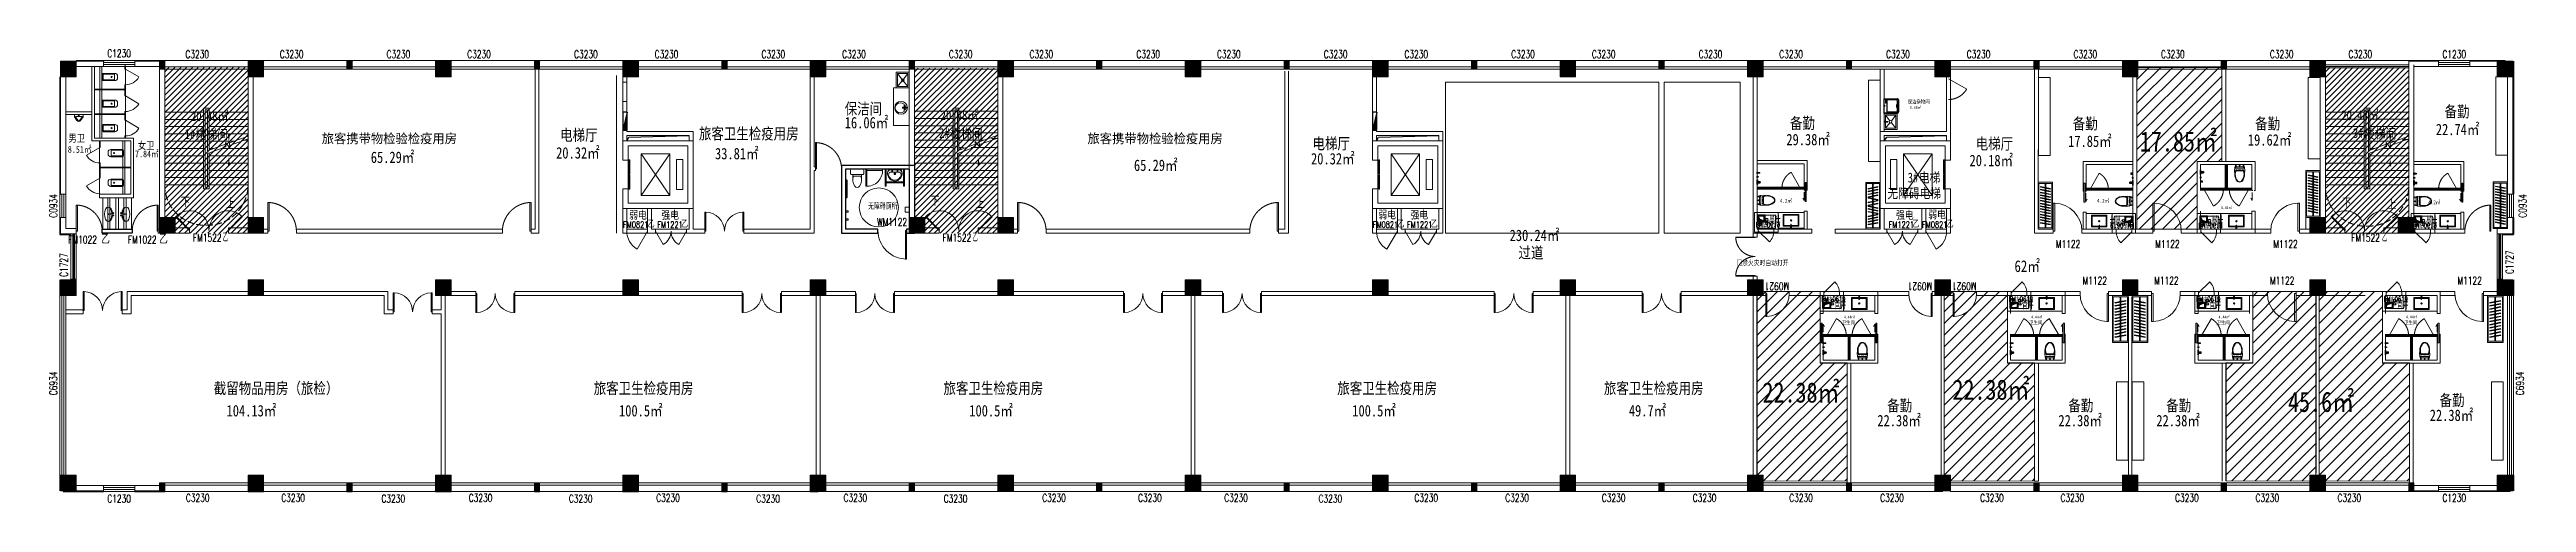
# Model space of a CAD drawing. Header units: millimetres. Extents: x 164760 to 3716174, y -1766400 to 11969.
# Drawn here: x 3483153 to 3578301, y -1520825 to -1503417 of the extents above; entities that cross this region are included whole.
import ezdxf

# ---------------------------------------------------------------- set-up
doc = ezdxf.new("R2010")
doc.units = ezdxf.units.MM
doc.header["$LTSCALE"] = 1000
doc.set_wipeout_variables(frame=1)
for name, pattern in [('DASH', [0.35, 0.25, -0.1]), ('DASHDOT2', [0.5, 0.25, -0.125, 0, -0.125]), ('DOT', [0.2, 0.1, -0.1]), ('HIDDEN', [0.375, 0.25, -0.125, 0, 0])]:
    doc.linetypes.add(name, pattern=pattern)
doc.layers.get('0').update_dxf_attribs({"color": 253, "linetype": 'CONTINUOUS'})
for name, color, linetype in [('3', 253, 'CONTINUOUS'), ('DIM_LEAD', 253, 'CONTINUOUS'), ('DIM_SYMB', 253, 'CONTINUOUS'), ('FC-Text Annotation', 253, 'CONTINUOUS'), ('FF-FIXT', 253, 'CONTINUOUS'), ('LATRINE', 253, 'CONTINUOUS'), ('PUB_TEXT', 253, 'CONTINUOUS'), ('SURFACE', 253, 'CONTINUOUS'), ('VPIPE-污水', 253, 'CONTINUOUS'), ('VPIPE-热给水', 253, 'CONTINUOUS'), ('VPIPE-给水', 253, 'CONTINUOUS'), ('w-消火栓', 253, 'CONTINUOUS'), ('WINDOW_TEXT', 253, 'CONTINUOUS'), ('ZJ', 253, 'CONTINUOUS'), ('填充', 253, 'CONTINUOUS'), ('建-墙', 253, 'CONTINUOUS'), ('洁具', 253, 'CONTINUOUS'), ('风道（排气道）', 253, 'CONTINUOUS')]:
    doc.layers.add(name, color=color, linetype=linetype)
for name, color, linetype, lineweight in [('A-FLOR-SPCL', 253, 'CONTINUOUS', 18), ('COLUMN', 253, 'CONTINUOUS', 0), ('DOOR【门】', 253, 'CONTINUOUS', 0), ('FF-Door【门】', 253, 'CONTINUOUS', 0), ('FF-FIXT【洁具】', 253, 'CONTINUOUS', 0), ('FF-FURN【成品家具】', 253, 'CONTINUOUS', 0), ('FF-FURN【成品家私】', 253, 'CONTINUOUS', 0), ('FF-Text【平面文字】', 253, 'CONTINUOUS', 0), ('FF-Win【窗】', 253, 'CONTINUOUS', 0), ('MK【门槛线】', 253, 'CONTINUOUS', 0), ('PUB_HATCH', 253, 'CONTINUOUS', 0), ('RC-FIN【天花轮廓线】', 253, 'CONTINUOUS', 0), ('RC-LIGHT【灯带】', 253, 'DASHDOT2', 0), ('RC-Modelling【天花造型】', 253, 'CONTINUOUS', 0), ('RC-Text【天花文字】', 253, 'CONTINUOUS', 0), ('STAIR', 253, 'CONTINUOUS', 0), ('TXT【平面空间文字】', 253, 'CONTINUOUS', 0), ('WALL', 253, 'CONTINUOUS', 0), ('Wall【墙体】', 253, 'CONTINUOUS', 0), ('Wall【新建墙】', 253, 'CONTINUOUS', 0), ('WINDOW', 253, 'CONTINUOUS', 0), ('Xline【辅助线】', 253, 'CONTINUOUS', 0)]:
    doc.layers.add(name, color=color, linetype=linetype, lineweight=lineweight)
doc.layers.add('审图', color=253, linetype='CONTINUOUS', plot=False)
doc.styles.add('-宋体', font='', dxfattribs={"width": 0.8})
doc.styles.add('_TCH_DIM', font='SIMPLEX', dxfattribs={"bigfont": 'GBCBIG'})
doc.styles.add('_TCH_WINDOW', font='SIMPLEX', dxfattribs={"bigfont": 'GBCBIG'})
doc.styles.add('DIM_FONT', font='SIMPLEX', dxfattribs={"width": 0.7, "bigfont": 'GBCBIG'})
doc.styles.get("Standard").update_dxf_attribs({"font": 'GBENOR', "bigfont": 'GBCBIG'})
doc.styles.add('SUN', font='romans.shx', dxfattribs={"width": 0.8, "bigfont": 'hzdx.shx'})
doc.styles.add('Toilet$0$Are-Tiol-L2$0$dim_font', font='zjdz-s.shx', dxfattribs={"width": 0.7, "bigfont": 'zjdz.shx'})
doc.styles.add('XZC', font='SIMPLEX.SHX', dxfattribs={"width": 0.7, "bigfont": 'hztxt.shx'})
doc.styles.add('宋体', font='', dxfattribs={"width": 0.7})
doc.styles.add('文字', font='')
doc.styles.get('-宋体').set_extended_font_data('SimSun')
doc.styles.get('宋体').set_extended_font_data('SimSun')
doc.styles.get('文字').set_extended_font_data('SimSun')
doc.linetypes.add('LED_LINE', pattern='A,12.7,-5.08,["LED",XZC,S=2.54,R=0,X=-2.54,Y=-1.27],-6.35', length=24.13)
pattern_1 = [(45, (23036.14, -16586.03), (-224.5064, 224.5064), [])]

# ---------------------------------------------------------------- blocks, each defined once
blk = doc.blocks.new('$TCHSYS$WIN2D')
for p, q in [((-0.5, 0.5), (0.5, 0.5)), ((-0.5, 0.5), (-0.5, -0.5)), ((0.5, 0.5), (0.5, -0.5)), ((0.5, 0.167), (-0.5, 0.167)), ((0.5, -0.167), (-0.5, -0.167)), ((-0.5, -0.5), (0.5, -0.5))]:
    blk.add_line(p, q)
blk = doc.blocks.new('$WINLIB2D$00000004')
for p, q in [((-0.5, 0.5), (0.5, 0.5)), ((-0.5, 0.5), (-0.5, -0.5)), ((0.5, -0.5), (0.5, 0.5)), ((-0.5, 0.241), (0.5, 0.241)), ((-0.5, -0.5), (0.5, -0.5))]:
    blk.add_line(p, q)
blk = doc.blocks.new('$WINLIB2D$00000005')
for p, q in [((-0.5, 0.5), (0.5, 0.5)), ((-0.5, 0.5), (-0.5, -0.5)), ((0.5, 0.167), (-0.5, 0.167)), ((0.5, 0), (-0.5, 0)), ((0.5, -0.5), (0.5, 0.5)), ((0.5, -0.167), (-0.5, -0.167)), ((-0.5, -0.5), (0.5, -0.5))]:
    blk.add_line(p, q)
blk = doc.blocks.new('海龙_0918165925')
at = {"layer": 'PUB_HATCH'}
for points in [[(-43300, -300), (-43100, -300), (-43100, 0), (-43300, 0)], [(-47100, -600), (-46500, -600), (-46500, 0), (-47100, 0)], [(-39900, -600), (-39300, -600), (-39300, 0), (-39900, 0)], [(-36100, -300), (-35900, -300), (-35900, 0), (-36100, 0)], [(-32700, -600), (-32100, -600), (-32100, 0), (-32700, 0)], [(-28900, -300), (-28700, -300), (-28700, 0), (-28900, 0)], [(-25500, -600), (-24900, -600), (-24900, 0), (-25500, 0)], [(-21700, -300), (-21500, -300), (-21500, 0), (-21700, 0)], [(-18300, -600), (-17700, -600), (-17700, 0), (-18300, 0)], [(-14500, -300), (-14300, -300), (-14300, 0), (-14500, 0)], [(-11100, -600), (-10500, -600), (-10500, 0), (-11100, 0)], [(-7300, -300), (-7100, -300), (-7100, 0), (-7300, 0)], [(-3900, -600), (-3300, -600), (-3300, 0), (-3900, 0)], [(-100, -300), (100, -300), (100, 0), (-100, 0)], [(3300, -600), (3900, -600), (3900, 0), (3300, 0)], [(7100, -300), (7300, -300), (7300, 0), (7100, 0)], [(10500, -600), (11100, -600), (11100, 0), (10500, 0)], [(14300, -300), (14500, -300), (14500, 0), (14300, 0)], [(17700, -600), (18300, -600), (18300, 0), (17700, 0)], [(21500, -300), (21700, -300), (21700, 0), (21500, 0)], [(24900, -600), (25500, -600), (25500, 0), (24900, 0)], [(28700, -300), (28900, -300), (28900, 0), (28700, 0)], [(32100, -600), (32700, -600), (32700, 0), (32100, 0)], [(35900, -300), (36100, -300), (36100, 0), (35900, 0)], [(39300, -600), (39900, -600), (39900, 0), (39300, 0)], [(46500, -600), (47100, -600), (47100, 0), (46500, 0)], [(-43300, -6600), (-42700, -6600), (-42700, -6000), (-43300, -6000)], [(-39900, -6600), (-39300, -6600), (-39300, -6000), (-39900, -6000)], [(-14500, -6600), (-13900, -6600), (-13900, -6000), (-14500, -6000)], [(-11100, -6600), (-10500, -6600), (-10500, -6000), (-11100, -6000)], [(39300, -6600), (39900, -6600), (39900, -6000), (39300, -6000)], [(42700, -6600), (43300, -6600), (43300, -6000), (42700, -6000)], [(-47100, -9000), (-46500, -9000), (-46500, -8400), (-47100, -8400)], [(-39900, -9000), (-39300, -9000), (-39300, -8400), (-39900, -8400)], [(-32700, -9000), (-32100, -9000), (-32100, -8400), (-32700, -8400)], [(-25500, -9000), (-24900, -9000), (-24900, -8400), (-25500, -8400)], [(-18300, -9000), (-17700, -9000), (-17700, -8400), (-18300, -8400)], [(-11100, -9000), (-10500, -9000), (-10500, -8400), (-11100, -8400)], [(-3900, -9000), (-3300, -9000), (-3300, -8400), (-3900, -8400)], [(3300, -9000), (3900, -9000), (3900, -8400), (3300, -8400)], [(10500, -9000), (11100, -9000), (11100, -8400), (10500, -8400)], [(17700, -9000), (18300, -9000), (18300, -8400), (17700, -8400)], [(24900, -9000), (25500, -9000), (25500, -8400), (24900, -8400)], [(32100, -9000), (32700, -9000), (32700, -8400), (32100, -8400)], [(39300, -9000), (39900, -9000), (39900, -8400), (39300, -8400)], [(46500, -9000), (47100, -9000), (47100, -8400), (46500, -8400)], [(-47100, -16500), (-46500, -16500), (-46500, -15900), (-47100, -15900)], [(-39900, -16500), (-39300, -16500), (-39300, -15900), (-39900, -15900)], [(-32700, -16500), (-32100, -16500), (-32100, -15900), (-32700, -15900)], [(-25500, -16500), (-24900, -16500), (-24900, -15900), (-25500, -15900)], [(-18300, -16500), (-17700, -16500), (-17700, -15900), (-18300, -15900)], [(-11100, -16500), (-10500, -16500), (-10500, -15900), (-11100, -15900)], [(-3900, -16500), (-3300, -16500), (-3300, -15900), (-3900, -15900)], [(3300, -16500), (3900, -16500), (3900, -15900), (3300, -15900)], [(10500, -16500), (11100, -16500), (11100, -15900), (10500, -15900)], [(17700, -16500), (18300, -16500), (18300, -15900), (17700, -15900)], [(24900, -16500), (25500, -16500), (25500, -15900), (24900, -15900)], [(32100, -16500), (32700, -16500), (32700, -15900), (32100, -15900)], [(39300, -16500), (39900, -16500), (39900, -15900), (39300, -15900)], [(46500, -16500), (47100, -16500), (47100, -15900), (46500, -15900)], [(-43300, -16500), (-43100, -16500), (-43100, -16200), (-43300, -16200)], [(-36100, -16500), (-35900, -16500), (-35900, -16200), (-36100, -16200)], [(-28900, -16500), (-28700, -16500), (-28700, -16200), (-28900, -16200)], [(-21700, -16500), (-21500, -16500), (-21500, -16200), (-21700, -16200)], [(-14300, -16200), (-14500, -16200), (-14500, -16500), (-14300, -16500)], [(-7100, -16200), (-7300, -16200), (-7300, -16500), (-7100, -16500)], [(100, -16200), (-100, -16200), (-100, -16500), (100, -16500)], [(7300, -16200), (7100, -16200), (7100, -16500), (7300, -16500)], [(14500, -16200), (14300, -16200), (14300, -16500), (14500, -16500)], [(21700, -16200), (21500, -16200), (21500, -16500), (21700, -16500)], [(28900, -16200), (28700, -16200), (28700, -16500), (28900, -16500)], [(36100, -16200), (35900, -16200), (35900, -16500), (36100, -16500)], [(43300, -16200), (43100, -16200), (43100, -16500), (43300, -16500)]]:
    blk.add_hatch(color=256, dxfattribs=at).paths.add_polyline_path(points)
at = {"layer": 'COLUMN'}
for p, q in [((-46500, 0), (-47100, 0)), ((-47100, 0), (-47100, -600)), ((-47100, -600), (-46500, -600)), ((-46500, -600), (-46500, 0)), ((-39300, 0), (-39900, 0)), ((-39900, -300), (-39900, -600)), ((-39900, -600), (-39300, -600)), ((-39300, -600), (-39300, -300)), ((-32100, 0), (-32700, 0)), ((-32700, -300), (-32700, -600)), ((-32700, -600), (-32100, -600)), ((-32100, -600), (-32100, -300)), ((-24900, 0), (-25500, 0)), ((-25500, -300), (-25500, -600)), ((-25500, -600), (-24900, -600)), ((-24900, -600), (-24900, -300)), ((-17700, 0), (-18300, 0)), ((-18300, -300), (-18300, -600)), ((-18300, -600), (-17700, -600)), ((-17700, -600), (-17700, -300)), ((-10500, 0), (-11100, 0)), ((-11100, -300), (-11100, -600)), ((-11100, -600), (-10500, -600)), ((-10500, -600), (-10500, -300)), ((-3300, 0), (-3900, 0)), ((-3900, -300), (-3900, -600)), ((-3900, -600), (-3300, -600)), ((-3300, -600), (-3300, -300)), ((3900, 0), (3300, 0)), ((3300, -300), (3300, -600)), ((3300, -600), (3900, -600)), ((3900, -600), (3900, -300)), ((11100, 0), (10500, 0)), ((10500, -300), (10500, -600)), ((10500, -600), (11100, -600)), ((11100, -600), (11100, -300)), ((18300, 0), (17700, 0)), ((17700, -300), (17700, -600)), ((17700, -600), (18300, -600)), ((18300, -600), (18300, -300)), ((25500, 0), (24900, 0)), ((24900, -300), (24900, -600)), ((24900, -600), (25500, -600)), ((25500, -600), (25500, -300)), ((32700, 0), (32100, 0)), ((32100, -300), (32100, -600)), ((32100, -600), (32700, -600)), ((32700, -600), (32700, -300)), ((39900, 0), (39300, 0)), ((39300, -300), (39300, -600)), ((39300, -600), (39900, -600)), ((39900, -600), (39900, 0)), ((47100, 0), (46500, 0)), ((46500, 0), (46500, -600)), ((46500, -600), (47100, -600)), ((47100, -600), (47100, 0)), ((-42700, -6000), (-43300, -6000)), ((-43300, -6000), (-43300, -6600)), ((-43300, -6600), (-42700, -6600)), ((-42700, -6600), (-42700, -6000)), ((-39300, -6000), (-39900, -6000)), ((-39900, -6000), (-39900, -6600)), ((-39900, -6600), (-39300, -6600)), ((-39300, -6600), (-39300, -6000)), ((-13900, -6000), (-14500, -6000)), ((-14500, -6000), (-14500, -6600)), ((-14500, -6600), (-13900, -6600)), ((-13900, -6600), (-13900, -6000)), ((-10500, -6000), (-11100, -6000)), ((-11100, -6000), (-11100, -6600)), ((-11100, -6600), (-10500, -6600)), ((-10500, -6600), (-10500, -6000)), ((39900, -6000), (39300, -6000)), ((39300, -6000), (39300, -6600)), ((39300, -6600), (39900, -6600)), ((39900, -6600), (39900, -6000)), ((43300, -6000), (42700, -6000)), ((42700, -6000), (42700, -6600)), ((42700, -6600), (43300, -6600)), ((43300, -6600), (43300, -6000)), ((-46500, -8400), (-47100, -8400)), ((-47100, -8400), (-47100, -9000)), ((-46500, -9000), (-46500, -8400)), ((-39300, -8400), (-39900, -8400)), ((-39900, -8400), (-39900, -9000)), ((-39300, -9000), (-39300, -8400)), ((-32100, -8400), (-32700, -8400)), ((-32700, -8400), (-32700, -9000)), ((-32100, -9000), (-32100, -8400)), ((-24900, -8400), (-25500, -8400)), ((-25500, -8400), (-25500, -9000)), ((-24900, -9000), (-24900, -8400)), ((-17700, -8400), (-18300, -8400)), ((-18300, -8400), (-18300, -9000)), ((-17700, -9000), (-17700, -8400)), ((-10500, -8400), (-11100, -8400)), ((-11100, -8400), (-11100, -9000)), ((-10500, -9000), (-10500, -8400)), ((-3300, -8400), (-3900, -8400)), ((-3900, -8400), (-3900, -9000)), ((-3300, -9000), (-3300, -8400)), ((3900, -8400), (3300, -8400)), ((3300, -8400), (3300, -9000)), ((3900, -9000), (3900, -8400)), ((11100, -8400), (10500, -8400)), ((10500, -8400), (10500, -9000)), ((11100, -9000), (11100, -8400)), ((18300, -8400), (17700, -8400)), ((17700, -8400), (17700, -9000)), ((18300, -9000), (18300, -8400)), ((25500, -8400), (24900, -8400)), ((24900, -8400), (24900, -9000)), ((25500, -9000), (25500, -8400)), ((32700, -8400), (32100, -8400)), ((32100, -8400), (32100, -9000)), ((32700, -9000), (32700, -8400)), ((39900, -8400), (39300, -8400)), ((39300, -8400), (39300, -9000)), ((39900, -9000), (39900, -8400)), ((47100, -8400), (46500, -8400)), ((46500, -8400), (46500, -9000)), ((47100, -9000), (47100, -8400)), ((-47100, -9000), (-46500, -9000)), ((-39900, -9000), (-39300, -9000)), ((-32700, -9000), (-32100, -9000)), ((-25500, -9000), (-24900, -9000)), ((-18300, -9000), (-17700, -9000)), ((-11100, -9000), (-10500, -9000)), ((-3900, -9000), (-3300, -9000)), ((3300, -9000), (3900, -9000)), ((10500, -9000), (11100, -9000)), ((17700, -9000), (18300, -9000)), ((24900, -9000), (25500, -9000)), ((32100, -9000), (32700, -9000)), ((39300, -9000), (39900, -9000)), ((46500, -9000), (47100, -9000)), ((-46500, -15900), (-47100, -15900)), ((-47100, -15900), (-47100, -16500)), ((-46500, -16500), (-46500, -15900)), ((-39300, -15900), (-39900, -15900)), ((-39900, -15900), (-39900, -16200)), ((-39300, -16200), (-39300, -15900)), ((-32100, -15900), (-32700, -15900)), ((-32700, -15900), (-32700, -16200)), ((-32100, -16200), (-32100, -15900)), ((-24900, -15900), (-25500, -15900)), ((-25500, -15900), (-25500, -16200)), ((-24900, -16200), (-24900, -15900)), ((-17700, -15900), (-18300, -15900)), ((-18300, -15900), (-18300, -16200)), ((-17700, -16200), (-17700, -15900)), ((-10500, -15900), (-11100, -15900)), ((-11100, -15900), (-11100, -16200)), ((-10500, -16200), (-10500, -15900)), ((-3300, -15900), (-3900, -15900)), ((-3900, -15900), (-3900, -16200)), ((-3300, -16200), (-3300, -15900)), ((3900, -15900), (3300, -15900)), ((3300, -15900), (3300, -16200)), ((3900, -16200), (3900, -15900)), ((11100, -15900), (10500, -15900)), ((10500, -15900), (10500, -16200)), ((11100, -16200), (11100, -15900)), ((18300, -15900), (17700, -15900)), ((17700, -15900), (17700, -16200)), ((18300, -16200), (18300, -15900)), ((25500, -15900), (24900, -15900)), ((24900, -15900), (24900, -16200)), ((25500, -16200), (25500, -15900)), ((32700, -15900), (32100, -15900)), ((32100, -15900), (32100, -16200)), ((32700, -16200), (32700, -15900)), ((39900, -15900), (39300, -15900)), ((39300, -15900), (39300, -16200)), ((39900, -16200), (39900, -15900)), ((47100, -15900), (46500, -15900)), ((46500, -15900), (46500, -16500)), ((47100, -16500), (47100, -15900)), ((-47100, -16500), (-46500, -16500)), ((-39900, -16500), (-39300, -16500)), ((-32700, -16500), (-32100, -16500)), ((-25500, -16500), (-24900, -16500)), ((-18300, -16500), (-17700, -16500)), ((-11100, -16500), (-10500, -16500)), ((-3900, -16500), (-3300, -16500)), ((3300, -16500), (3900, -16500)), ((10500, -16500), (11100, -16500)), ((17700, -16500), (18300, -16500)), ((24900, -16500), (25500, -16500)), ((32100, -16500), (32700, -16500)), ((39300, -16500), (39900, -16500)), ((46500, -16500), (47100, -16500))]:
    blk.add_line(p, q, dxfattribs=at)
blk = doc.blocks.new('$QC001_5')
blk.add_line((-325, 200), (325, 0))
blk.add_lwpolyline([(325, 0), (325, 200), (-325, 200), (-325, 0)], close=True)
blk.add_solid([(-325, 200), (325, 200), (-325, 200), (325, 0)])
at = {"flags": 1}
for tag in ['UNIT', 'WHAT', 'SPEC']:
    blk.add_attdef(tag, (0, 0), '', height=0.001, dxfattribs=at)
blk = doc.blocks.new('$TCHSYS$LDOR22D')
for p, q in [((-0.517, 0.833), (-0.017, 0.833)), ((-0.517, 0.833), (-0.517, 0.667)), ((-0.517, 0.667), (-0.017, 0.667)), ((-0.5, 0.5), (0.5, 0.5)), ((-0.017, 0.833), (-0.017, 0.667)), ((0.017, 0.833), (0.017, 0.667)), ((0.017, 0.833), (0.517, 0.833)), ((0.017, 0.667), (0.517, 0.667)), ((0.517, 0.833), (0.517, 0.667))]:
    blk.add_line(p, q)
blk = doc.blocks.new('$DorLib2D$00000214')
at = {"color": 0}
blk.add_line((0.5, 0), (0, 0.87), dxfattribs=at)
blk.add_arc((0.5, 0), 1, 120, 180, dxfattribs=at)
blk = doc.blocks.new('$DorLib2D$00000215')
at = {"color": 0}
for p, q in [((-0.5, 0), (-0.25, 0.433)), ((0.5, 0), (0.25, 0.433))]:
    blk.add_line(p, q, dxfattribs=at)
for centre, start, end in [((-0.5, 0), 0, 60), ((0.5, 0), 120, 180)]:
    blk.add_arc(centre, 0.5, start, end, dxfattribs=at)
blk = doc.blocks.new('$DorLib2D$00000002')
for p, q in [((-0.5, 0), (-0.5, 0.4875)), ((-0.475, 0.4875), (-0.5, 0.4875)), ((-0.5, 0), (-0.475, 0)), ((-0.475, 0), (-0.475, 0.4875)), ((0.475, 0), (0.475, 0.4875)), ((0.475, 0.4875), (0.5, 0.4875)), ((0.5, 0), (0.475, 0)), ((0.5, 0), (0.5, 0.4875))]:
    blk.add_line(p, q)
at = {"lineweight": 13}
for centre, start, end in [((-0.4875, 0), 0, 88.530716), ((0.4875, 0), 91.469284, 180)]:
    blk.add_arc(centre, 0.4875, start, end, dxfattribs=at)
blk = doc.blocks.new('$DorLib2D$00000001')
for p, q in [((0.45, 0.975), (0.5, 0.975)), ((0.45, 0), (0.45, 0.975)), ((0.5, 0), (0.5, 0.975)), ((0.5, 0), (0.45, 0))]:
    blk.add_line(p, q)
at = {"lineweight": 13}
blk.add_arc((0.475, 0), 0.975, 91.46928, 180, dxfattribs=at)
blk = doc.blocks.new('DOOR_D01')
at = {"layer": 'DOOR【门】'}
blk.add_lwpolyline([(-0.456, 1), (-0.456, 0), (-0.5, 0), (-0.5, 1)], close=True, dxfattribs=at)
at = {"layer": 'DOOR【门】', "color": 8, "linetype": 'HIDDEN', "ltscale": 15}
blk.add_arc((-0.511, -0.01), 1.011, 0.59152, 87.46644, dxfattribs=at)
blk = doc.blocks.new('$lvtry$00000191')
at = {"color": 0}
for p, q in [((-250, -50, 0), (-39, -219, 0)), ((-250, -450, 0), (-39, -281, 0)), ((39, -219, 0), (250, -50, 0)), ((39, -281, 0), (250, -450, 0))]:
    blk.add_line(p, q, dxfattribs=at)
at = {"color": 0, "elevation": 0}
for points in [[(300, -500), (300, 0), (-300, 0), (-300, -500)], [(250, -450), (250, -50), (-250, -50), (-250, -450)]]:
    blk.add_lwpolyline(points, close=True, dxfattribs=at)
at = {"color": 0}
blk.add_circle((0, -250, 0), 50, dxfattribs=at)
for p in [(0, -50, 0), (0, -250, 0)]:
    blk.add_point(p, dxfattribs=at)
blk = doc.blocks.new('海龙0506173763')
at = {"layer": 'Xline【辅助线】'}
for points in [[(-733, 17), (-750, 0), (-1280, 530), (-1263, 547)], [(733, 17), (750, 0), (1280, 530), (1263, 547)]]:
    blk.add_lwpolyline(points, close=True, dxfattribs=at)
at = {"layer": 'Xline【辅助线】', "color": 8}
for centre, start, end in [((-745, 12), 359.1011, 135.91074), ((745, 12), 44.08926, 180.8989)]:
    blk.add_arc(centre, 745, start, end, dxfattribs=at)
blk = doc.blocks.new('海龙0506194425')
at = {"layer": 'WALL'}
for p, q in [((-650, 200), (-1400, 200)), ((-1400, 0), (-650, 0)), ((-650, 0), (-650, 200)), ((1400, 200), (850, 200)), ((850, 200), (850, 0)), ((850, 0), (1400, 0))]:
    blk.add_line(p, q, dxfattribs=at)
at = {"layer": 'Xline【辅助线】'}
blk.add_blockref('海龙0506173763', (100, 100), dxfattribs=at)
blk = doc.blocks.new('海龙0506194634')
at = {"layer": 'Xline【辅助线】', "xscale": -1}
blk.add_blockref('海龙0506194425', (0, 325), dxfattribs=at)
at = {"layer": 'WINDOW_TEXT', "style": '_TCH_WINDOW', "width": 0.705882}
for s, height, p in [('FM1522', 297.5, (-715, 0)), ('乙', 298, (425, 0))]:
    blk.add_text(s, height=height, dxfattribs=at).set_placement(p)
blk = doc.blocks.new('海龙0506195994')
at = {"layer": 'Xline【辅助线】'}
blk.add_blockref('海龙0506194425', (0, 325), dxfattribs=at)
at = {"layer": 'WINDOW_TEXT', "style": '_TCH_WINDOW', "width": 0.705882}
for s, height, p in [('FM1522', 297.5, (-405, 0)), ('乙', 298, (771, 0))]:
    blk.add_text(s, height=height, dxfattribs=at).set_placement(p)
blk = doc.blocks.new('A$C4D690477')
at = {"layer": 'FF-FIXT【洁具】', "color": 252}
for p, q in [((344, 302), (205, 285)), ((205, 285), (205, 267)), ((205, 267), (344, 249))]:
    blk.add_line(p, q, dxfattribs=at)
at = {"layer": 'FF-FIXT【洁具】', "color": 251}
blk.add_circle((145, 277), 16, dxfattribs=at)
at = {"layer": 'FF-FIXT【洁具】', "color": 252}
for centre in [(335, 320), (335, 231)]:
    blk.add_circle(centre, 17.9, dxfattribs=at)
at = {"layer": 'FF-FIXT【洁具】', "color": 181, "extrusion": (0, 0, -1)}
for centre, ratio, start_param, end_param in [((139, 277), 0.5, 4.782885, 10.934222), ((158, 277), 0.531076, 3.076239, 4.638107), ((158, 277), 0.531076, 4.795815, 6.348539)]:
    blk.add_ellipse(centre, major_axis=(0, -277), ratio=ratio, start_param=start_param, end_param=end_param, dxfattribs=at)
blk = doc.blocks.new('$TCHSYS$APDOOR2D')
blk.add_line((0.5, 0), (0, 0.87))
at = {"lineweight": 13}
blk.add_arc((0.5, 0), 1, 120, 180, dxfattribs=at)
blk = doc.blocks.new('$lvtry$00000200')
for p, q in [((-140, -40, 0), (-140, -480, 0)), ((140, -470, 0), (-140, -470, 0)), ((-110, -40, 0), (-110, -470, 0)), ((100, 0, 0), (-100, 0, 0)), ((100, -30, 0), (-100, -30, 0)), ((-30, -590, 0), (30, -590, 0)), ((110, -470, 0), (110, -40, 0)), ((140, -480, 0), (140, -40, 0))]:
    blk.add_line(p, q)
blk.add_circle((0, -359, 0), 20)
for centre, radius, start, end in [((-100, -40, 0), 40, 90, 180), ((-30, -480, 0), 110, 180, 270), ((-100, -40, 0), 10, 90, 180), ((30, -480, 0), 110, 270, 0), ((100, -40, 0), 40, 0, 90), ((100, -40, 0), 10, 0, 90)]:
    blk.add_arc(centre, radius, start, end)
blk.add_point((0, 0))
blk = doc.blocks.new('$lvtry$00000007')
for p, q in [((-170, 0, 0), (170, 0, 0)), ((-170, -61, 0), (-170, 0, 0)), ((-162, -88, 0), (-69, -231, 0)), ((-124, -91, 0), (-43, -216, 0)), ((-116, -76, 0), (116, -76, 0)), ((43, -216, 0), (124, -91, 0)), ((69, -231, 0), (162, -88, 0)), ((170, -61, 0), (170, 0, 0))]:
    blk.add_line(p, q)
blk.add_circle((0, -38, 0), 17.7)
for centre, radius, start, end in [((-120, -61, 0), 50, 180, 213.0863), ((-116, -86, 0), 10, 90, 213.0863), ((0, -191, 0), 80, 210, 330), ((0, -191, 0), 50, 210, 330), ((116, -86, 0), 10, 326.9137, 90), ((120, -61, 0), 50, 326.9137, 0)]:
    blk.add_arc(centre, radius, start, end)
blk = doc.blocks.new('Toilet$0$Are-Tiol-L2$0$_E24TTP')
for p, q in [((-250, 30), (-250, 170)), ((-220, 200), (220, 200)), ((220, 0), (-220, 0)), ((-170, 200), (-170, 395)), ((-140, 260), (140, 260)), ((170, 200), (170, 395)), ((250, 170), (250, 30))]:
    blk.add_line(p, q)
for centre, radius, start, end in [((-220, 170), 30, 90, 180), ((-220, 30), 30, 180, 270), ((227, 413), 398, 143.36186, 202.54952), ((0, 590), 110, 33.45086, 146.54914), ((-227, 413), 398, 337.45048, 36.63814), ((220, 170), 30, 0, 90), ((220, 30), 30, 270, 0)]:
    blk.add_arc(centre, radius, start, end)
at = {"style": 'Toilet$0$Are-Tiol-L2$0$dim_font', "width": 0.8, "flags": 9}
for tag in ['XSIZE', 'YSIZE']:
    blk.add_attdef(tag, (0, 0), '', height=0.5, dxfattribs=at)
blk = doc.blocks.new('Toilet$0$Are-Tiol-L2$0$asdassdf')
at = {"color": 0}
for p, q in [((5705, -41085, 0), (5095, -41085, 0)), ((5705, -41125, 0), (5095, -41125, 0))]:
    blk.add_line(p, q, dxfattribs=at)
at = {"color": 0, "elevation": 0}
blk.add_lwpolyline([(6110, -40370), (6150, -40370), (6150, -39721), (6110, -39721)], close=True, dxfattribs=at)
at = {"color": 0, "extrusion": (9.64373e-10, -1.24481e-09, 1), "elevation": 0}
blk.add_lwpolyline([(6150, -40370), (5520, -40370, -1), (5520, -40330), (6150, -40330)], format="xyb", dxfattribs=at)
at = {"color": 0}
for centre, radius, start, end in [((6111, -40331, 0), 611, 86.35567, 183.75938), ((5095, -41150, 0), 65, 89.99854, 179.99949), ((5095, -41150, 0), 25, 89.99854, 179.99949), ((5705, -41150, 0), 65, 359.99949, 90.00044), ((5705, -41150, 0), 25, 359.99949, 90.00044)]:
    blk.add_arc(centre, radius, start, end, dxfattribs=at)
at = {"color": 0, "ltscale": 500, "extrusion": (9.64373e-10, -1.24481e-09, 1), "rotation": 89.99949117758725}
blk.add_blockref('Toilet$0$Are-Tiol-L2$0$_E24TTP', (6150, -40700, 0), dxfattribs=at)
blk = doc.blocks.new('*U63')
at = {"color": 0}
blk.add_lwpolyline([(550, 0), (550, 1100), (510, 1100), (510, 0)], close=True, dxfattribs=at)
blk.add_arc((550, 0), 1100, 90, 180, dxfattribs=at)
blk = doc.blocks.new('*U62')
at = {"color": 0, "xscale": 0.0009090909090909, "yscale": 0.0009090909090909, "zscale": 0.0009090909090909}
blk.add_blockref('*U63', (0, 0), dxfattribs=at)
blk = doc.blocks.new('DOOR_D02')
at = {"layer": 'FF-Door【门】'}
for p, q in [((-0.484, 0.5), (-0.5, 0.5)), ((-0.5, 0), (-0.5, 0.5)), ((-0.484, 0), (-0.5, 0)), ((-0.484, 0), (-0.484, 0.5)), ((0.484, 0), (0.484, 0.5)), ((0.484, 0.5), (0.5, 0.5)), ((0.484, 0), (0.5, 0)), ((0.5, 0), (0.5, 0.5))]:
    blk.add_line(p, q, dxfattribs=at)
at = {"layer": 'FF-Door【门】', "color": 8, "linetype": 'HIDDEN', "ltscale": 15}
for centre, start, end in [((-0.5, 0), 0, 90), ((0.5, 0), 90, 180)]:
    blk.add_arc(centre, 0.5, start, end, dxfattribs=at)
blk = doc.blocks.new('A$C78EA0098')
for p, q in [((5, 25, 0), (81, 25, 0)), ((81, -25, 0), (81, 25, 0)), ((81, 20, 0), (88, 20, 0)), ((84, 25, 0), (114, 25, 0)), ((84, 20, 0), (84, 25, 0)), ((114, -25, 0), (114, 25, 0)), ((5, -25, 0), (81, -25, 0)), ((81, -20, 0), (88, -20, 0)), ((84, -25, 0), (84, -20, 0)), ((84, -25, 0), (114, -25, 0))]:
    blk.add_line(p, q)
at = {"color": 33, "linetype": 'Continuous'}
for p, q in [((47, 354), (90, 354)), ((69, 375), (69, 332))]:
    blk.add_line(p, q, dxfattribs=at)
for points in [[(0, 384), (20, 384), (20, 324), (0, 324)], [(0, 226), (3, 226), (3, 174), (0, 174)], [(0, 90), (5, 90), (5, -90), (0, -90)], [(3, 213), (34, 213), (34, 188), (3, 188)], [(20, 369), (85, 369), (85, 339), (20, 339)]]:
    blk.add_lwpolyline(points, close=True)
for centre, radius in [((69, 354), 11.5), ((104, 0, 0), 5)]:
    blk.add_circle(centre, radius, dxfattribs=at)
blk.add_arc((58, 0, 0), 36.3, 316.39718, 43.60282)
blk = doc.blocks.new('PQD')
at = {"layer": '填充'}
h = blk.add_hatch(dxfattribs=at)
h.set_pattern_fill('DOTS', color=256, scale=10, style=0)
h.paths.add_polyline_path([(517039, 222521), (516799, 222521), (516799, 222331), (516857, 222451)])
blk.add_lwpolyline([(516799, 222331), (516857, 222451), (517039, 222521)], dxfattribs=at)
at = {"layer": '风道（排气道）'}
for points in [[(516769, 222551), (517069, 222551), (517069, 222301), (516769, 222301)], [(516799, 222521), (517039, 222521), (517039, 222331), (516799, 222331)]]:
    blk.add_lwpolyline(points, close=True, dxfattribs=at)
blk = doc.blocks.new('$DorLib2D$00000114')
at = {"color": 0}
blk.add_line((0.5, 0), (-0.21, 0.71), dxfattribs=at)
blk.add_arc((0.5, 0), 1, 135, 180, dxfattribs=at)
blk = doc.blocks.new('ZL_08130967')
at = {"layer": 'WINDOW'}
for p, q in [((-300, -374), (300, -374)), ((-300, -374), (-300, -524)), ((-300, -524), (300, -524)), ((300, -524), (300, -374))]:
    blk.add_line(p, q, dxfattribs=at)
at = {"layer": 'WINDOW', "xscale": -600, "yscale": 600, "zscale": -600}
blk.add_blockref('$DorLib2D$00000114', (0, -424), dxfattribs=at)
blk = doc.blocks.new('ZL_08155714')
at = {"layer": 'VPIPE-污水'}
blk.add_circle((-129, -712), 50, dxfattribs=at)
at = {"layer": 'VPIPE-热给水'}
blk.add_circle((154, -888), 50, dxfattribs=at)
at = {"layer": 'VPIPE-给水'}
blk.add_circle((154, -754), 50, dxfattribs=at)
at = {"layer": 'WALL'}
for p, q in [((-315, -1165), (-315, -415)), ((-315, -415), (585, -415)), ((-215, -1065), (-215, -565)), ((-215, -565), (485, -565)), ((485, -1065), (485, -565)), ((585, -1165), (585, -415)), ((585, -1165), (-315, -1165)), ((485, -1065), (-215, -1065))]:
    blk.add_line(p, q, dxfattribs=at)
at = {"layer": 'WINDOW'}
for p, q in [((-175, -415), (425, -415)), ((-175, -415), (-175, -565)), ((-175, -565), (425, -565)), ((425, -565), (425, -415))]:
    blk.add_line(p, q, dxfattribs=at)
at = {"layer": 'DOOR【门】', "rotation": 359.9999999999407}
blk.add_blockref('ZL_08130967', (125, -41), dxfattribs=at)
at = {"layer": '洁具'}
blk.add_blockref('PQD', (-516984, -223366), dxfattribs=at)
at = {"layer": 'TXT【平面空间文字】', "color": 3, "ltscale": 100, "style": 'SUN', "width": 0.6}
blk.add_text('FM丙0619', height=200, dxfattribs=at).set_placement((-263, -803, 0))
at = {"layer": 'TXT【平面空间文字】', "width": 0.75}
blk.add_text('管井', height=300, dxfattribs=at).set_placement((236, -1085))
blk = doc.blocks.new('A$C5D954283')
at = {"color": 8}
for p, q in [((-5, 230), (-33, 230)), ((-4, 506), (-26, 506)), ((0, 532), (0, 510)), ((0, 501), (0, 479)), ((0, 235), (0, 264)), ((0, 225), (0, 196)), ((26, 506), (4, 506)), ((32, 230), (5, 230))]:
    blk.add_line(p, q, dxfattribs=at)
at = {"color": 0, "linetype": 'Continuous'}
for p, q in [((-11, 374), (-18, 495)), ((5, 374), (-11, 374)), ((15, 492), (5, 374))]:
    blk.add_line(p, q, dxfattribs=at)
blk.add_lwpolyline([(300, 0), (300, 450), (-300, 450), (-300, 0)], close=True, dxfattribs=at)
at = {"color": 8}
blk.add_lwpolyline([(270, 30), (270, 420), (-270, 420), (-270, 30)], close=True, dxfattribs=at)
at = {"color": 8, "const_width": 0.84}
blk.add_lwpolyline([(0, 230, -1), (0, 230, -1)], format="xyb", close=True, dxfattribs=at)
at = {"color": 8, "ltscale": 1000, "const_width": 0.448}
blk.add_lwpolyline([(0, 506, -1), (0, 505, -1)], format="xyb", close=True, dxfattribs=at)
at = {"color": 8}
for centre, radius in [((0, 230), 25.2), ((0, 506), 16.3)]:
    blk.add_circle(centre, radius, dxfattribs=at)
at = {"color": 0, "linetype": 'Continuous'}
blk.add_circle((0, 506), 20.2, dxfattribs=at)
blk = doc.blocks.new('ZL_08127082')
at = {"layer": 'FF-FIXT【洁具】'}
for p, q in [((-184, -109), (-151, 0)), ((146, 0), (-151, 0)), ((-134, 0), (-134, -84)), ((134, 0), (134, -84)), ((146, 0), (180, -117)), ((-197, -222), (-184, -109)), ((-188, -335), (-197, -222)), ((-188, -364), (-180, -284)), ((-184, -439), (-188, -364)), ((-134, -84), (-184, -138)), ((-167, -515), (-184, -439)), ((-180, -142), (0, -134)), ((-180, -284), (-151, -213)), ((-172, -372), (-163, -301)), ((-167, -443), (-172, -372)), ((-146, -510), (-167, -443)), ((-134, -586), (-167, -515)), ((-163, -301), (-138, -234)), ((-151, -205), (-105, -205)), ((-151, -213), (-151, -205)), ((-138, -234), (-151, -213)), ((146, -213), (-151, -213)), ((-117, -577), (-146, -510)), ((134, -234), (-138, -234)), ((134, -84), (-134, -84)), ((-88, -648), (-134, -586)), ((-75, -636), (-117, -577)), ((-105, -205), (-105, -213)), ((-46, -669), (-88, -648)), ((-42, -653), (-75, -632)), ((-50, -213), (-50, -201)), ((-50, -201), (46, -201)), ((46, -213), (-50, -213)), ((0, -678), (-46, -669)), ((0, -657), (-42, -653)), ((-21, -38), (-17, -33)), ((-21, -42), (-21, -38)), ((-17, -46), (-21, -42)), ((-17, -33), (-13, -33)), ((-13, -50), (-17, -46)), ((-13, -33), (-4, -29)), ((4, -50), (-13, -50)), ((-4, -29), (4, -33)), ((0, -134), (0, -138)), ((0, -134), (176, -142)), ((38, -653), (0, -657)), ((46, -669), (0, -678)), ((4, -33), (13, -33)), ((13, -46), (4, -50)), ((13, -33), (17, -38)), ((17, -42), (13, -46)), ((17, -38), (17, -42)), ((75, -632), (38, -653)), ((46, -201), (46, -213)), ((84, -648), (46, -669)), ((113, -577), (71, -632)), ((130, -586), (84, -648)), ((100, -205), (100, -213)), ((146, -205), (100, -205)), ((146, -510), (113, -577)), ((163, -515), (130, -586)), ((134, -84), (180, -138)), ((134, -234), (146, -213)), ((134, -234), (159, -301)), ((146, -213), (146, -205)), ((146, -213), (176, -284)), ((163, -443), (146, -510)), ((159, -301), (167, -372)), ((167, -372), (163, -443)), ((184, -439), (163, -515)), ((184, -134), (176, -142)), ((176, -284), (188, -364)), ((180, -117), (197, -234)), ((184, -126), (184, -134)), ((188, -364), (184, -439)), ((197, -234), (188, -351))]:
    blk.add_line(p, q, dxfattribs=at)
blk = doc.blocks.new('ZL_08123655')
at = {"layer": 'FF-FIXT【洁具】'}
for p, q in [((-184, -138), (-188, -130)), ((-180, -142), (-184, -138))]:
    blk.add_line(p, q, dxfattribs=at)
at = {"layer": 'DIM_LEAD'}
blk.add_blockref('ZL_08127082', (0, 0), dxfattribs=at)
blk = doc.blocks.new('DOORBLK101')
at = {"layer": 'FF-Door【门】'}
blk.add_line((-0.5, 0), (0, 0.87), dxfattribs=at)
at = {"layer": 'FF-Door【门】', "color": 8, "linetype": 'HIDDEN', "ltscale": 15}
blk.add_arc((-0.5, 0), 1, 0, 60, dxfattribs=at)
blk = doc.blocks.new('trb')
at = {"layer": 'FF-FIXT【洁具】', "linetype": 'Continuous'}
for p, q in [((537096472, 3532331298), (537096683, 3532331129)), ((537096472, 3532330898), (537096683, 3532331067)), ((537096702, 3532331300), (537096710, 3532331208)), ((537096702, 3532331300), (537096709, 3532331230)), ((537096738, 3532331300), (537096728, 3532331208)), ((537096738, 3532331300), (537096728, 3532331230)), ((537096761, 3532331129), (537096972, 3532331298)), ((537096761, 3532331067), (537096972, 3532330898))]:
    blk.add_line(p, q, dxfattribs=at)
for points in [[(537097022, 3532331348), (537097022, 3532330848), (537096422, 3532330848), (537096422, 3532331348)], [(537096972, 3532331298), (537096972, 3532330898), (537096472, 3532330898), (537096472, 3532331298)]]:
    blk.add_lwpolyline(points, close=True, dxfattribs=at)
for centre, radius in [((537096722, 3532331098), 50), ((537096720, 3532331318), 25.2), ((537096720, 3532331318), 20)]:
    blk.add_circle(centre, radius, dxfattribs=at)
for centre, radius, start, end in [((537096719, 3532331244), 17.5, 236.47802, 303.52198), ((537096719, 3532331214), 10.6, 213.66185, 326.33815)]:
    blk.add_arc(centre, radius, start, end, dxfattribs=at)
blk = doc.blocks.new('海龙_0926162936')
at = {"layer": 'Xline【辅助线】'}
h = blk.add_hatch(dxfattribs=at)
h.set_pattern_fill('ANSI31', color=1, scale=100)
h.set_pattern_definition([(45, (-2535097.97, 1373162.66), (-112.2532015, 112.2532015), [])])
h.paths.add_polyline_path([(-43150, -7053), (-39950, -7053), (-39950, -688), (-43150, -688)])
h = blk.add_hatch(dxfattribs=at)
h.set_pattern_fill('ANSI31', color=1, scale=100)
h.set_pattern_definition([(45, (-2506297.97, 1373162.66), (-112.2532015, 112.2532015), [])])
h.paths.add_polyline_path([(-14350, -7053), (-11150, -7053), (-11150, -712), (-14350, -712)])
h = blk.add_hatch(dxfattribs=at)
h.set_pattern_fill('ANSI31', color=1, scale=100)
h.set_pattern_definition([(45, (-2452097.97, 1373162.66), (-112.2532015, 112.2532015), [])])
h.paths.add_polyline_path([(39850, -7053), (43050, -7060), (43050, -695), (39850, -688)])
h = blk.add_hatch(dxfattribs=at)
h.set_pattern_fill('ANSI31', color=1, scale=100)
h.set_pattern_definition([(45, (1450.1, -16586.03), (-224.5064, 224.5064), [])])
h.paths.add_polyline_path([(21490, -12039), (20455, -12039), (20455, -9304), (18025, -9304), (18025, -16586), (21490, -16571)])
h = blk.add_hatch(dxfattribs=at)
h.set_pattern_fill('ANSI31', color=1, scale=100)
h.set_pattern_definition([(45, (8635.1, -16586.03), (-224.5064, 224.5064), [])])
h.paths.add_polyline_path([(28675, -12039), (27640, -12039), (27640, -9304), (25210, -9304), (25210, -16586), (28675, -16571)])
at = {"layer": '3', "color": 1}
for points in [[(-25400, -3504), (-25326, -3368), (-23000, -3304)], [(3400, -3504), (3476, -3374), (5800, -3304)], [(22900, -3504), (23000, -3374), (25300, -3304)]]:
    blk.add_lwpolyline(points, dxfattribs=at)
at = {"layer": 'A-FLOR-SPCL', "color": 1}
blk.add_lwpolyline([(39850, -7053), (43050, -7053), (43050, -702), (39850, -702)], close=True, dxfattribs=at)
at = {"layer": 'DIM_SYMB', "color": 1}
for points in [[(-42430, -5665, 0, 0, 0), (-42430, -1544, 0, 0, 0), (-40685, -1544, 0, 0, 0), (-40685, -3554, 0, 80, 0), (-40685, -3254, 0, 0, 0)], [(-13630, -5629, 0, 0, 0), (-13630, -1508, 0, 0, 0), (-11885, -1508, 0, 0, 0), (-11885, -3518, 0, 80, 0), (-11885, -3218, 0, 0, 0)], [(40595, -5700, 0, 0, 0), (40595, -1579, 0, 0, 0), (42340, -1579, 0, 0, 0), (42340, -3589, 0, 80, 0), (42340, -3289, 0, 0, 0)], [(-40685, -5653, 0, 0, 0), (-40685, -4150, 0, 80, 0), (-40685, -4450, 0, 0, 0)], [(-11885, -5653, 0, 0, 0), (-11885, -4150, 0, 80, 0), (-11885, -4450, 0, 0, 0)], [(42340, -5688, 0, 0, 0), (42340, -4185, 0, 80, 0), (42340, -4485, 0, 0, 0)]]:
    blk.add_lwpolyline(points, format="xyseb", dxfattribs=at)
at = {"layer": 'FF-Door【门】', "color": 1}
for p, q in [((-25400, -6904), (-24600, -6904)), ((-25400, -7054), (-24600, -7054)), ((-24300, -6904), (-23100, -6904)), ((-24300, -7054), (-23100, -7054)), ((3400, -6904), (4200, -6904)), ((3400, -7054), (4200, -7054)), ((4500, -6904), (5700, -6904)), ((4500, -7054), (5700, -7054)), ((24200, -6904), (23000, -6904)), ((24200, -7054), (23000, -7054)), ((25300, -6904), (24500, -6904)), ((25300, -7054), (24500, -7054))]:
    blk.add_line(p, q, dxfattribs=at)
for points in [[(-29127, -5879), (-29127, -6979), (-29078, -6979), (-29078, -5879)], [(-10343, -5879), (-10343, -6979), (-10391, -6979), (-10391, -5879)]]:
    blk.add_lwpolyline(points, close=True, dxfattribs=at)
at = {"layer": 'FF-Door【门】', "color": 1, "linetype": 'HIDDEN', "ltscale": 15}
for centre, start, end in [((-29065, -6990), 92.53356, 179.40848), ((-10404, -6990), 0.59152, 87.46644)]:
    blk.add_arc(centre, 1113, start, end, dxfattribs=at)
at = {"layer": 'FF-FIXT', "color": 1, "linetype": 'Continuous'}
for p, q in [((22897, -2441), (22897, -1891)), ((22897, -1891), (23408, -1891)), ((23010, -2438), (23010, -1891)), ((23408, -2441), (22897, -2441)), ((22953, -1908), (22953, -2045)), ((22990, -1908), (22953, -1908)), ((22953, -2045), (22990, -2045)), ((22959, -1920), (22959, -1942)), ((22982, -1920), (22959, -1920)), ((22959, -1942), (22982, -1942)), ((22964, -1964), (22974, -1964)), ((22964, -1975), (22964, -1964)), ((22974, -1975), (22964, -1975)), ((22964, -1985), (22974, -1985)), ((22964, -1996), (22964, -1985)), ((22974, -1996), (22964, -1996)), ((22964, -2016), (22964, -2005)), ((22964, -2005), (22974, -2005)), ((22974, -2016), (22964, -2016)), ((22964, -2025), (22974, -2025)), ((22964, -2036), (22964, -2025)), ((22974, -2036), (22964, -2036)), ((22974, -1964), (22974, -1975)), ((22974, -1985), (22974, -1996)), ((22974, -2005), (22974, -2016)), ((22974, -2025), (22974, -2036)), ((22982, -1942), (22982, -1920)), ((22990, -2045), (22990, -1908)), ((23010, -1921), (23373, -1921)), ((23373, -2411), (23010, -2411)), ((23383, -2110), (23404, -2110)), ((23383, -2166), (23383, -2110)), ((23383, -2223), (23383, -2166)), ((23404, -2223), (23383, -2223)), ((23404, -1953), (23404, -2379)), ((23447, -1931), (23447, -2401))]:
    blk.add_line(p, q, dxfattribs=at)
for centre, major_axis, start_param, end_param in [((23408, -1931), (0, -39.9), 1.570796, 3.141593), ((22917, -2166), (0, -12.8), 1.57079632665277, 7.853981633832356), ((23373, -1953), (0, -31.9), 1.570796, 3.141593), ((23373, -2379), (0, -31.9), 0, 1.570796), ((23408, -2401), (0, -39.9), 0, 1.570796)]:
    blk.add_ellipse(centre, major_axis=major_axis, ratio=0.977544, start_param=start_param, end_param=end_param, dxfattribs=at)
at = {"layer": 'FF-FIXT【洁具】', "color": 1}
for p, q in [((-44675, -756, 400), (-44675, -619, 400)), ((-44650, -756, 400), (-44675, -756, 400)), ((-44650, -619, 400), (-44650, -756, 400)), ((-44650, -756, 400), (-44650, -1356, 400)), ((-45850, -1529), (-44675, -1529)), ((-45850, -1529), (-45850, -1554)), ((-45850, -1554), (-44675, -1554)), ((-44650, -1356), (-44675, -1356)), ((-44675, -1356), (-44675, -1529)), ((-44675, -1554), (-44675, -1781)), ((-44675, -1781), (-44650, -1781)), ((-44650, -1541), (-44650, -1356)), ((-44650, -1781), (-44650, -1554)), ((-44650, -1781, 400), (-44650, -2381, 400)), ((-45850, -2469), (-44675, -2469)), ((-45850, -2469), (-45850, -2494)), ((-45850, -2494), (-44675, -2494)), ((-44675, -2494), (-44675, -2721)), ((-44650, -2381), (-44675, -2381)), ((-44675, -2381), (-44675, -2469)), ((-44675, -2721), (-44650, -2721)), ((-44650, -2481), (-44650, -2381)), ((-44650, -2721), (-44650, -2481)), ((-44650, -2721, 400), (-44650, -3321, 400)), ((-14659, -2216), (-14809, -2216)), ((-14809, -2216), (-14809, -2257)), ((-14809, -2257), (-14659, -2257)), ((-14750, -2101), (-14750, -2216)), ((-14750, -2257), (-14750, -2380)), ((-14659, -2257), (-14659, -2216)), ((-45650, -3509), (-45650, -3761)), ((-45650, -3761, 400), (-45650, -4361, 400)), ((-45650, -3761), (-45625, -3761)), ((-45625, -3761), (-45625, -3509)), ((-44650, -3321), (-44675, -3321)), ((-44675, -3321), (-44675, -3409)), ((-44650, -3409), (-44650, -3321)), ((-45625, -4361), (-45650, -4361)), ((-45650, -4361), (-45650, -4551)), ((-45650, -4551), (-45650, -4941)), ((-45625, -4519), (-45625, -4361)), ((-44449, -4519), (-45625, -4519)), ((-44449, -4544), (-45625, -4544)), ((-45625, -4941), (-45625, -4544)), ((-44449, -4564), (-44449, -4539)), ((-45650, -4941, 400), (-45650, -5541, 400)), ((-45625, -5541), (-45650, -5541)), ((-45650, -5541), (-45650, -5554)), ((-45650, -5554), (-45625, -5554)), ((-45625, -5554), (-45625, -5541)), ((-45526, -6904), (-45526, -5704)), ((-44426, -6904), (-44426, -5704))]:
    blk.add_line(p, q, dxfattribs=at)
at = {"layer": 'FF-FIXT【洁具】', "color": 1, "extrusion": (1.17824e-06, 2.4517e-08, 1)}
for p, q in [((-15471, -4604, 0), (-15471, -5234, 0)), ((-15431, -4604, 0), (-15431, -5084, 0)), ((-15316, -4640, 0), (-15374, -4694, 0)), ((-15372, -4682, 0), (-15342, -4602, 0)), ((-15340, -4604, 0), (-14863, -4604, 0)), ((-14863, -4604, 0), (-15340, -4604, 0)), ((-15281, -4626, 0), (-14921, -4626, 0)), ((-15243, -4709, 0), (-14961, -4709, 0)), ((-14961, -4709, 0), (-15243, -4709, 0)), ((-14886, -4641, 0), (-14829, -4699, 0)), ((-14863, -4602, 0), (-14833, -4682, 0)), ((-14771, -4604, 0), (-14771, -5084, 0)), ((-14731, -4604, 0), (-14731, -5234, 0)), ((-14771, -5084, 0), (-15431, -5084, 0)), ((-15431, -5124, 0), (-15431, -5234, 0)), ((-14771, -5124, 0), (-15431, -5124, 0)), ((-14771, -5124, 0), (-14771, -5234, 0))]:
    blk.add_line(p, q, dxfattribs=at)
at = {"layer": 'FF-FIXT【洁具】', "color": 1}
for points in [[(-15150, -1474), (-15150, -2923), (-14550, -2923), (-14550, -1474)], [(-17000, -6252), (-16900, -6252), (-16900, -6203), (-17000, -6203)], [(-17000, -6552), (-16900, -6552), (-16900, -6503), (-17000, -6503)]]:
    blk.add_lwpolyline(points, close=True, dxfattribs=at)
blk.add_lwpolyline([(-14550, -6054), (-14700, -6054), (-14700, -6254), (-14550, -6254)], dxfattribs=at)
for centre, radius in [((-14863, -2240), 246), ((-14721, -2179), 26.7), ((-14720, -2291), 26.7), ((-15717, -6070), 750)]:
    blk.add_circle(centre, radius, dxfattribs=at)
at = {"layer": 'FF-FIXT【洁具】', "extrusion": (1.17824e-06, 2.4517e-08, 1)}
for centre, radius in [((-15201, -4669, 0), 16.3), ((-15100, -4776, 0), 31.6), ((-15100, -4776, 0), 23), ((-15001, -4669, 0), 16.3)]:
    blk.add_circle(centre, radius, dxfattribs=at)
at = {"layer": 'FF-FIXT【洁具】', "color": 1}
blk.add_arc((-14889, -2240), 197, 45.25305, 314.74771, dxfattribs=at)
at = {"layer": 'FF-FIXT【洁具】', "extrusion": (1.17824e-06, 2.4517e-08, 1)}
for centre, radius, start, end in [((-15074, -4756, 0), 307, 166.18028, 244.73478), ((-15243, -4809, 0), 100, 90.00515, 190.56538), ((-15281, -4676, 0), 50, 90.00515, 133.1861), ((-15131, -4756, 0), 307, 297.06905, 13.83002), ((-14961, -4809, 0), 100, 349.44491, 90.00515), ((-14921, -4676, 0), 50, 44.56586, 90.00515), ((-15451, -5234, 0), 20, 180.00102, 0.00102), ((-15431, -5104, 0), 20, 90.00102, 270.00102), ((-15102, -4783, 0), 243, 190.56538, 349.44491), ((-15103, -4805, 0), 250, 245.81226, 296.46797), ((-15074, -4756, 0), 307, 266.59414, 266.59872), ((-14771, -5104, 0), 20, 270.00102, 90.00102), ((-14751, -5234, 0), 20, 180.00102, 0.00102)]:
    blk.add_arc(centre, radius, start, end, dxfattribs=at)
at = {"layer": 'FF-FURN【成品家具】', "color": 1}
for p, q in [((22297, -1178), (22747, -1178)), ((22297, -4305), (22297, -1178)), ((22747, -1178), (22747, -4305)), ((29275, -1074), (28825, -1074)), ((28825, -1074), (28825, -4076)), ((29275, -4076), (29275, -1074)), ((46400, -1054), (46850, -1054)), ((46400, -4055), (46400, -1054)), ((46850, -1054), (46850, -4055)), ((22747, -4305), (22297, -4305)), ((28825, -4076), (29275, -4076)), ((46850, -4055), (46400, -4055))]:
    blk.add_line(p, q, dxfattribs=at)
for points in [[(39193, -1074), (39643, -1074), (39643, -4201), (39193, -4201)], [(39100, -4704), (39100, -4654), (39650, -4654), (39650, -4704)], [(39100, -6454), (39100, -4654), (39650, -4654), (39650, -6454)], [(39345, -4719), (39345, -4704), (39405, -4704), (39405, -4719)], [(39345, -4719), (39345, -4704), (39405, -4704), (39405, -4719)], [(22197, -5155), (22197, -5105), (22747, -5105), (22747, -5155)], [(22747, -6905), (22747, -5105), (22197, -5105), (22197, -6905)], [(22442, -5170), (22442, -5155), (22502, -5155), (22502, -5170)], [(22442, -5170), (22442, -5155), (22502, -5155), (22502, -5170)], [(28822, -5154), (28822, -5104), (29372, -5104), (29372, -5154)], [(28822, -6904), (28822, -5104), (29372, -5104), (29372, -6904)], [(29067, -5169), (29067, -5154), (29127, -5154), (29127, -5169)], [(29067, -5169), (29067, -5154), (29127, -5154), (29127, -5169)], [(46300, -5134), (46300, -5084), (46850, -5084), (46850, -5134)], [(46850, -6884), (46850, -5084), (46300, -5084), (46300, -6884)], [(46545, -5149), (46545, -5134), (46605, -5134), (46605, -5149)], [(46545, -5149), (46545, -5134), (46605, -5134), (46605, -5149)], [(39650, -6404), (39650, -6454), (39100, -6454), (39100, -6404)], [(39405, -6389), (39405, -6404), (39345, -6404), (39345, -6389)], [(22747, -6855), (22747, -6905), (22197, -6905), (22197, -6855)], [(22502, -6840), (22502, -6855), (22442, -6855), (22442, -6840)], [(29372, -6854), (29372, -6904), (28822, -6904), (28822, -6854)], [(29127, -6839), (29127, -6854), (29067, -6854), (29067, -6839)], [(46850, -6834), (46850, -6884), (46300, -6884), (46300, -6834)], [(46605, -6819), (46605, -6834), (46545, -6834), (46545, -6819)], [(32275, -9504), (32275, -9454), (31675, -9454), (31675, -9504)], [(32275, -9454), (32275, -11254), (31675, -11254), (31675, -9454)], [(32005, -9519), (32005, -9504), (31945, -9504), (31945, -9519)], [(32425, -9504), (32425, -9454), (33025, -9454), (33025, -9504)], [(32425, -9454), (32425, -11254), (33025, -11254), (33025, -9454)], [(32695, -9519), (32695, -9504), (32755, -9504), (32755, -9519)], [(46675, -9504), (46675, -9454), (46075, -9454), (46075, -9504)], [(46675, -9454), (46675, -11254), (46075, -11254), (46075, -9454)], [(46405, -9519), (46405, -9504), (46345, -9504), (46345, -9519)], [(31675, -11204), (31675, -11254), (32275, -11254), (32275, -11204)], [(31945, -11189), (31945, -11204), (32005, -11204), (32005, -11189)], [(31945, -11189), (31945, -11204), (32005, -11204), (32005, -11189)], [(33025, -11204), (33025, -11254), (32425, -11254), (32425, -11204)], [(32755, -11189), (32755, -11204), (32695, -11204), (32695, -11189)], [(32755, -11189), (32755, -11204), (32695, -11204), (32695, -11189)], [(46075, -11204), (46075, -11254), (46675, -11254), (46675, -11204)], [(46345, -11189), (46345, -11204), (46405, -11204), (46405, -11189)], [(46345, -11189), (46345, -11204), (46405, -11204), (46405, -11189)], [(31825, -12775), (32275, -12775), (32275, -15775), (31825, -15775)], [(32875, -12775), (32425, -12775), (32425, -15775), (32875, -15775)], [(46225, -12775), (46675, -12775), (46675, -15775), (46225, -15775)]]:
    blk.add_lwpolyline(points, close=True, dxfattribs=at)
for points in [[(39125, -6404), (39125, -4704)], [(39625, -6404), (39625, -4704)], [(22222, -6855), (22222, -5155)], [(22722, -6855), (22722, -5155)], [(28847, -6854), (28847, -5154)], [(29347, -6854), (29347, -5154)], [(46325, -6834), (46325, -5134)], [(46825, -6834), (46825, -5134)], [(31700, -9504), (31700, -11204)], [(32250, -9504), (32250, -11204)], [(32450, -9504), (32450, -11204)], [(33000, -9504), (33000, -11204)], [(46100, -9504), (46100, -11204)], [(46650, -9504), (46650, -11204)]]:
    blk.add_lwpolyline(points, dxfattribs=at)
at = {"layer": 'FF-FURN【成品家具】', "color": 1, "ltscale": 0.006}
for points in [[(39362, -6389), (39362, -4719)], [(39387, -6389), (39387, -4719)], [(22459, -6840), (22459, -5170)], [(22484, -6840), (22484, -5170)], [(29084, -6839), (29084, -5169)], [(29109, -6839), (29109, -5169)], [(46562, -6819), (46562, -5149)], [(46587, -6819), (46587, -5149)], [(31963, -9519), (31963, -11189)], [(31988, -9519), (31988, -11189)], [(32712, -9519), (32712, -11189)], [(32737, -9519), (32737, -11189)], [(46363, -9519), (46363, -11189)], [(46388, -9519), (46388, -11189)]]:
    blk.add_lwpolyline(points, dxfattribs=at)
for points in [[(22281, -5342), (22658, -5267), (22663, -5291), (22285, -5366)], [(22281, -5448), (22658, -5373), (22663, -5397), (22285, -5472)], [(22281, -5554), (22658, -5479), (22663, -5503), (22285, -5578)], [(22281, -5660), (22658, -5584), (22663, -5609), (22285, -5684)], [(22658, -5790), (22281, -5715), (22285, -5690), (22663, -5765)], [(22430, -5312), (22509, -5297), (22514, -5321), (22435, -5337)], [(22430, -5418), (22509, -5402), (22514, -5427), (22435, -5443)], [(22430, -5524), (22509, -5508), (22514, -5533), (22435, -5548)], [(22430, -5630), (22509, -5614), (22514, -5639), (22435, -5654)], [(22432, -5320), (22510, -5304), (22512, -5314), (22434, -5329)], [(22432, -5425), (22510, -5410), (22512, -5420), (22434, -5435)], [(22432, -5531), (22510, -5516), (22512, -5526), (22434, -5541)], [(22432, -5637), (22510, -5622), (22512, -5631), (22434, -5647)], [(29283, -5365), (28906, -5290), (28910, -5266), (29288, -5341)], [(29283, -5471), (28906, -5396), (28910, -5372), (29288, -5447)], [(29283, -5577), (28906, -5502), (28910, -5478), (29288, -5553)], [(29283, -5683), (28906, -5608), (28910, -5583), (29288, -5658)], [(29283, -5789), (28906, -5714), (28910, -5689), (29288, -5764)], [(29134, -5336), (29055, -5320), (29060, -5295), (29139, -5311)], [(29134, -5441), (29055, -5426), (29060, -5401), (29139, -5417)], [(29134, -5547), (29055, -5532), (29060, -5507), (29139, -5523)], [(29134, -5653), (29055, -5638), (29060, -5613), (29139, -5629)], [(29135, -5328), (29057, -5313), (29059, -5303), (29137, -5318)], [(29135, -5434), (29057, -5419), (29059, -5409), (29137, -5424)], [(29135, -5540), (29057, -5524), (29059, -5515), (29137, -5530)], [(29135, -5646), (29057, -5630), (29059, -5620), (29137, -5636)], [(39561, -4915), (39184, -4840), (39189, -4816), (39566, -4891)], [(39561, -5021), (39184, -4946), (39189, -4922), (39566, -4997)], [(39561, -5127), (39184, -5052), (39189, -5027), (39566, -5103)], [(39561, -5233), (39184, -5158), (39189, -5133), (39566, -5208)], [(39561, -5339), (39184, -5264), (39189, -5239), (39566, -5314)], [(39561, -5445), (39184, -5370), (39189, -5345), (39566, -5420)], [(39561, -5551), (39184, -5476), (39189, -5451), (39566, -5526)], [(39561, -5657), (39184, -5581), (39189, -5557), (39566, -5632)], [(39561, -5762), (39184, -5687), (39189, -5663), (39566, -5738)], [(39412, -4886), (39333, -4870), (39338, -4845), (39417, -4861)], [(39412, -4991), (39333, -4976), (39338, -4951), (39417, -4967)], [(39412, -5097), (39333, -5082), (39338, -5057), (39417, -5073)], [(39412, -5203), (39333, -5188), (39338, -5163), (39417, -5179)], [(39412, -5309), (39333, -5294), (39338, -5269), (39417, -5285)], [(39412, -5415), (39333, -5399), (39338, -5375), (39417, -5390)], [(39412, -5521), (39333, -5505), (39338, -5481), (39417, -5496)], [(39412, -5627), (39333, -5611), (39338, -5587), (39417, -5602)], [(39412, -5733), (39333, -5717), (39338, -5693), (39417, -5708)], [(39413, -4878), (39335, -4863), (39337, -4853), (39415, -4868)], [(39413, -4984), (39335, -4968), (39337, -4959), (39415, -4974)], [(39413, -5090), (39335, -5074), (39337, -5065), (39415, -5080)], [(39413, -5196), (39335, -5180), (39337, -5170), (39415, -5186)], [(39413, -5302), (39335, -5286), (39337, -5276), (39415, -5292)], [(39413, -5408), (39335, -5392), (39337, -5382), (39415, -5398)], [(39413, -5514), (39335, -5498), (39337, -5488), (39415, -5504)], [(39413, -5619), (39335, -5604), (39337, -5594), (39415, -5610)], [(39413, -5725), (39335, -5710), (39337, -5700), (39415, -5715)], [(46761, -5345), (46384, -5270), (46389, -5246), (46766, -5321)], [(46761, -5451), (46384, -5376), (46389, -5352), (46766, -5427)], [(46761, -5557), (46384, -5482), (46389, -5457), (46766, -5533)], [(46761, -5663), (46384, -5588), (46389, -5563), (46766, -5638)], [(46761, -5769), (46384, -5694), (46389, -5669), (46766, -5744)], [(46612, -5316), (46533, -5300), (46538, -5275), (46617, -5291)], [(46612, -5421), (46533, -5406), (46538, -5381), (46617, -5397)], [(46612, -5527), (46533, -5512), (46538, -5487), (46617, -5503)], [(46612, -5633), (46533, -5618), (46538, -5593), (46617, -5609)], [(46612, -5739), (46533, -5724), (46538, -5699), (46617, -5715)], [(46613, -5308), (46535, -5293), (46537, -5283), (46615, -5298)], [(46613, -5414), (46535, -5398), (46537, -5389), (46615, -5404)], [(46613, -5520), (46535, -5504), (46537, -5495), (46615, -5510)], [(46613, -5626), (46535, -5610), (46537, -5600), (46615, -5616)], [(46613, -5732), (46535, -5716), (46537, -5706), (46615, -5722)], [(22281, -5871), (22658, -5796), (22663, -5821), (22285, -5896)], [(22281, -5977), (22658, -5902), (22663, -5927), (22285, -6002)], [(22658, -6108), (22281, -6033), (22285, -6008), (22663, -6083)], [(22658, -6214), (22281, -6138), (22285, -6114), (22663, -6189)], [(22658, -6319), (22281, -6244), (22285, -6220), (22663, -6295)], [(22281, -6401), (22658, -6326), (22663, -6350), (22285, -6425)], [(22281, -6507), (22658, -6432), (22663, -6456), (22285, -6531)], [(22281, -6613), (22658, -6537), (22663, -6562), (22285, -6637)], [(22281, -6718), (22658, -6643), (22663, -6668), (22285, -6743)], [(22509, -5760), (22430, -5745), (22435, -5720), (22514, -5736)], [(22430, -5842), (22509, -5826), (22514, -5851), (22435, -5866)], [(22430, -5947), (22509, -5932), (22514, -5956), (22435, -5972)], [(22509, -6078), (22430, -6062), (22435, -6038), (22514, -6053)], [(22509, -6184), (22430, -6168), (22435, -6144), (22514, -6159)], [(22509, -6290), (22430, -6274), (22435, -6250), (22514, -6265)], [(22430, -6371), (22509, -6355), (22514, -6380), (22435, -6396)], [(22430, -6477), (22509, -6461), (22514, -6486), (22435, -6501)], [(22430, -6583), (22509, -6567), (22514, -6592), (22435, -6607)], [(22510, -5753), (22432, -5737), (22434, -5727), (22512, -5743)], [(22432, -5849), (22510, -5833), (22512, -5843), (22434, -5859)], [(22432, -5955), (22510, -5939), (22512, -5949), (22434, -5965)], [(22510, -6071), (22432, -6055), (22434, -6045), (22512, -6061)], [(22510, -6176), (22432, -6161), (22434, -6151), (22512, -6167)], [(22510, -6282), (22432, -6267), (22434, -6257), (22512, -6272)], [(22432, -6378), (22510, -6363), (22512, -6373), (22434, -6388)], [(22432, -6484), (22510, -6469), (22512, -6478), (22434, -6494)], [(22432, -6590), (22510, -6575), (22512, -6584), (22434, -6600)], [(29283, -5895), (28906, -5820), (28910, -5795), (29288, -5870)], [(29283, -6001), (28906, -5926), (28910, -5901), (29288, -5976)], [(29283, -6107), (28906, -6031), (28910, -6007), (29288, -6082)], [(29283, -6212), (28906, -6137), (28910, -6113), (29288, -6188)], [(29283, -6318), (28906, -6243), (28910, -6219), (29288, -6294)], [(29283, -6424), (28906, -6349), (28910, -6325), (29288, -6400)], [(29283, -6530), (28906, -6455), (28910, -6430), (29288, -6506)], [(29283, -6636), (28906, -6561), (28910, -6536), (29288, -6611)], [(29283, -6742), (28906, -6667), (28910, -6642), (29288, -6717)], [(29134, -5759), (29055, -5744), (29060, -5719), (29139, -5735)], [(29134, -5865), (29055, -5849), (29060, -5825), (29139, -5841)], [(29134, -5971), (29055, -5955), (29060, -5931), (29139, -5946)], [(29134, -6077), (29055, -6061), (29060, -6037), (29139, -6052)], [(29134, -6183), (29055, -6167), (29060, -6143), (29139, -6158)], [(29134, -6289), (29055, -6273), (29060, -6248), (29139, -6264)], [(29134, -6394), (29055, -6379), (29060, -6354), (29139, -6370)], [(29134, -6500), (29055, -6485), (29060, -6460), (29139, -6476)], [(29134, -6606), (29055, -6591), (29060, -6566), (29139, -6582)], [(29135, -5752), (29057, -5736), (29059, -5726), (29137, -5742)], [(29135, -5858), (29057, -5842), (29059, -5832), (29137, -5848)], [(29135, -5964), (29057, -5948), (29059, -5938), (29137, -5954)], [(29135, -6069), (29057, -6054), (29059, -6044), (29137, -6060)], [(29135, -6175), (29057, -6160), (29059, -6150), (29137, -6166)], [(29135, -6281), (29057, -6266), (29059, -6256), (29137, -6271)], [(29135, -6387), (29057, -6371), (29059, -6362), (29137, -6377)], [(29135, -6493), (29057, -6477), (29059, -6468), (29137, -6483)], [(29135, -6599), (29057, -6583), (29059, -6573), (29137, -6589)], [(39561, -5868), (39184, -5793), (39189, -5769), (39566, -5844)], [(39561, -5974), (39184, -5899), (39189, -5875), (39566, -5950)], [(39561, -6080), (39184, -6005), (39189, -5980), (39566, -6056)], [(39561, -6186), (39184, -6111), (39189, -6086), (39566, -6161)], [(39561, -6292), (39184, -6217), (39189, -6192), (39566, -6267)], [(39412, -5839), (39333, -5823), (39338, -5798), (39417, -5814)], [(39412, -5944), (39333, -5929), (39338, -5904), (39417, -5920)], [(39412, -6050), (39333, -6035), (39338, -6010), (39417, -6026)], [(39412, -6156), (39333, -6141), (39338, -6116), (39417, -6132)], [(39412, -6262), (39333, -6246), (39338, -6222), (39417, -6238)], [(39413, -5831), (39335, -5816), (39337, -5806), (39415, -5821)], [(39413, -5937), (39335, -5921), (39337, -5912), (39415, -5927)], [(39413, -6043), (39335, -6027), (39337, -6018), (39415, -6033)], [(39413, -6149), (39335, -6133), (39337, -6123), (39415, -6139)], [(39413, -6255), (39335, -6239), (39337, -6229), (39415, -6245)], [(46761, -5875), (46384, -5800), (46389, -5775), (46766, -5850)], [(46761, -5981), (46384, -5906), (46389, -5881), (46766, -5956)], [(46761, -6087), (46384, -6011), (46389, -5987), (46766, -6062)], [(46761, -6192), (46384, -6117), (46389, -6093), (46766, -6168)], [(46761, -6298), (46384, -6223), (46389, -6199), (46766, -6274)], [(46761, -6404), (46384, -6329), (46389, -6305), (46766, -6380)], [(46761, -6510), (46384, -6435), (46389, -6410), (46766, -6486)], [(46761, -6616), (46384, -6541), (46389, -6516), (46766, -6591)], [(46761, -6722), (46384, -6647), (46389, -6622), (46766, -6697)], [(46612, -5845), (46533, -5829), (46538, -5805), (46617, -5820)], [(46612, -5951), (46533, -5935), (46538, -5911), (46617, -5926)], [(46612, -6057), (46533, -6041), (46538, -6017), (46617, -6032)], [(46612, -6163), (46533, -6147), (46538, -6123), (46617, -6138)], [(46612, -6269), (46533, -6253), (46538, -6228), (46617, -6244)], [(46612, -6374), (46533, -6359), (46538, -6334), (46617, -6350)], [(46612, -6480), (46533, -6465), (46538, -6440), (46617, -6456)], [(46612, -6586), (46533, -6571), (46538, -6546), (46617, -6562)], [(46612, -6692), (46533, -6676), (46538, -6652), (46617, -6668)], [(46613, -5838), (46535, -5822), (46537, -5812), (46615, -5828)], [(46613, -5944), (46535, -5928), (46537, -5918), (46615, -5934)], [(46613, -6049), (46535, -6034), (46537, -6024), (46615, -6040)], [(46613, -6155), (46535, -6140), (46537, -6130), (46615, -6145)], [(46613, -6261), (46535, -6246), (46537, -6236), (46615, -6251)], [(46613, -6367), (46535, -6351), (46537, -6342), (46615, -6357)], [(46613, -6473), (46535, -6457), (46537, -6448), (46615, -6463)], [(46613, -6579), (46535, -6563), (46537, -6553), (46615, -6569)], [(46613, -6685), (46535, -6669), (46537, -6659), (46615, -6675)], [(22430, -6689), (22509, -6673), (22514, -6698), (22435, -6713)], [(22432, -6696), (22510, -6680), (22512, -6690), (22434, -6706)], [(29134, -6712), (29055, -6696), (29060, -6672), (29139, -6688)], [(29135, -6705), (29057, -6689), (29059, -6679), (29137, -6695)], [(32179, -9641), (31767, -9722), (31771, -9747), (32183, -9665)], [(32179, -9761), (31767, -9842), (31771, -9867), (32183, -9785)], [(32179, -9881), (31767, -9962), (31771, -9987), (32183, -9905)], [(32179, -10001), (31767, -10082), (31771, -10107), (32183, -10025)], [(32179, -10121), (31767, -10202), (31771, -10227), (32183, -10145)], [(32179, -10241), (31767, -10322), (31771, -10347), (32183, -10265)], [(32179, -10361), (31767, -10442), (31771, -10467), (32183, -10385)], [(32012, -9674), (31933, -9689), (31938, -9714), (32017, -9698)], [(32012, -9794), (31933, -9809), (31938, -9834), (32017, -9818)], [(32012, -9914), (31933, -9929), (31938, -9954), (32017, -9938)], [(32012, -10034), (31933, -10049), (31938, -10074), (32017, -10058)], [(32012, -10154), (31933, -10169), (31938, -10194), (32017, -10178)], [(32012, -10274), (31933, -10289), (31938, -10314), (32017, -10298)], [(32012, -10394), (31933, -10409), (31938, -10434), (32017, -10418)], [(32013, -9681), (31935, -9697), (31937, -9706), (32015, -9691)], [(32013, -9801), (31935, -9817), (31937, -9826), (32015, -9811)], [(32013, -9921), (31935, -9937), (31937, -9946), (32015, -9931)], [(32013, -10041), (31935, -10057), (31937, -10066), (32015, -10051)], [(32013, -10161), (31935, -10177), (31937, -10186), (32015, -10171)], [(32013, -10281), (31935, -10297), (31937, -10306), (32015, -10291)], [(32013, -10401), (31935, -10417), (31937, -10426), (32015, -10411)], [(32521, -9641), (32933, -9722), (32929, -9747), (32517, -9665)], [(32521, -9761), (32933, -9842), (32929, -9867), (32517, -9785)], [(32521, -9881), (32933, -9962), (32929, -9987), (32517, -9905)], [(32521, -10001), (32933, -10082), (32929, -10107), (32517, -10025)], [(32521, -10121), (32933, -10202), (32929, -10227), (32517, -10145)], [(32521, -10241), (32933, -10322), (32929, -10347), (32517, -10265)], [(32521, -10361), (32933, -10442), (32929, -10467), (32517, -10385)], [(32688, -9674), (32767, -9689), (32762, -9714), (32683, -9698)], [(32688, -9794), (32767, -9809), (32762, -9834), (32683, -9818)], [(32688, -9914), (32767, -9929), (32762, -9954), (32683, -9938)], [(32688, -10034), (32767, -10049), (32762, -10074), (32683, -10058)], [(32688, -10154), (32767, -10169), (32762, -10194), (32683, -10178)], [(32688, -10274), (32767, -10289), (32762, -10314), (32683, -10298)], [(32688, -10394), (32767, -10409), (32762, -10434), (32683, -10418)], [(32687, -9681), (32765, -9697), (32763, -9706), (32685, -9691)], [(32687, -9801), (32765, -9817), (32763, -9826), (32685, -9811)], [(32687, -9921), (32765, -9937), (32763, -9946), (32685, -9931)], [(32687, -10041), (32765, -10057), (32763, -10066), (32685, -10051)], [(32687, -10161), (32765, -10177), (32763, -10186), (32685, -10171)], [(32687, -10281), (32765, -10297), (32763, -10306), (32685, -10291)], [(32687, -10401), (32765, -10417), (32763, -10426), (32685, -10411)], [(46579, -9641), (46167, -9722), (46171, -9747), (46583, -9665)], [(46579, -9761), (46167, -9842), (46171, -9867), (46583, -9785)], [(46579, -9881), (46167, -9962), (46171, -9987), (46583, -9905)], [(46579, -10001), (46167, -10082), (46171, -10107), (46583, -10025)], [(46579, -10121), (46167, -10202), (46171, -10227), (46583, -10145)], [(46579, -10241), (46167, -10322), (46171, -10347), (46583, -10265)], [(46579, -10361), (46167, -10442), (46171, -10467), (46583, -10385)], [(46412, -9674), (46333, -9689), (46338, -9714), (46417, -9698)], [(46412, -9794), (46333, -9809), (46338, -9834), (46417, -9818)], [(46412, -9914), (46333, -9929), (46338, -9954), (46417, -9938)], [(46412, -10034), (46333, -10049), (46338, -10074), (46417, -10058)], [(46412, -10154), (46333, -10169), (46338, -10194), (46417, -10178)], [(46412, -10274), (46333, -10289), (46338, -10314), (46417, -10298)], [(46412, -10394), (46333, -10409), (46338, -10434), (46417, -10418)], [(46413, -9681), (46335, -9697), (46337, -9706), (46415, -9691)], [(46413, -9801), (46335, -9817), (46337, -9826), (46415, -9811)], [(46413, -9921), (46335, -9937), (46337, -9946), (46415, -9931)], [(46413, -10041), (46335, -10057), (46337, -10066), (46415, -10051)], [(46413, -10161), (46335, -10177), (46337, -10186), (46415, -10171)], [(46413, -10281), (46335, -10297), (46337, -10306), (46415, -10291)], [(46413, -10401), (46335, -10417), (46337, -10426), (46415, -10411)], [(32179, -10481), (31767, -10562), (31771, -10587), (32183, -10505)], [(32179, -10601), (31767, -10682), (31771, -10707), (32183, -10625)], [(32179, -10721), (31767, -10802), (31771, -10827), (32183, -10745)], [(32179, -10841), (31767, -10922), (31771, -10947), (32183, -10865)], [(32179, -10961), (31767, -11042), (31771, -11067), (32183, -10985)], [(32012, -10514), (31933, -10529), (31938, -10554), (32017, -10538)], [(32012, -10634), (31933, -10649), (31938, -10674), (32017, -10658)], [(32012, -10754), (31933, -10769), (31938, -10794), (32017, -10778)], [(32012, -10874), (31933, -10889), (31938, -10914), (32017, -10898)], [(32012, -10994), (31933, -11009), (31938, -11034), (32017, -11018)], [(32013, -10521), (31935, -10537), (31937, -10546), (32015, -10531)], [(32013, -10641), (31935, -10657), (31937, -10666), (32015, -10651)], [(32013, -10761), (31935, -10777), (31937, -10786), (32015, -10771)], [(32013, -10881), (31935, -10897), (31937, -10906), (32015, -10891)], [(32013, -11001), (31935, -11017), (31937, -11026), (32015, -11011)], [(32521, -10481), (32933, -10562), (32929, -10587), (32517, -10505)], [(32521, -10601), (32933, -10682), (32929, -10707), (32517, -10625)], [(32521, -10721), (32933, -10802), (32929, -10827), (32517, -10745)], [(32521, -10841), (32933, -10922), (32929, -10947), (32517, -10865)], [(32521, -10961), (32933, -11042), (32929, -11067), (32517, -10985)], [(32688, -10514), (32767, -10529), (32762, -10554), (32683, -10538)], [(32688, -10634), (32767, -10649), (32762, -10674), (32683, -10658)], [(32688, -10754), (32767, -10769), (32762, -10794), (32683, -10778)], [(32688, -10874), (32767, -10889), (32762, -10914), (32683, -10898)], [(32688, -10994), (32767, -11009), (32762, -11034), (32683, -11018)], [(32687, -10521), (32765, -10537), (32763, -10546), (32685, -10531)], [(32687, -10641), (32765, -10657), (32763, -10666), (32685, -10651)], [(32687, -10761), (32765, -10777), (32763, -10786), (32685, -10771)], [(32687, -10881), (32765, -10897), (32763, -10906), (32685, -10891)], [(32687, -11001), (32765, -11017), (32763, -11026), (32685, -11011)], [(46579, -10481), (46167, -10562), (46171, -10587), (46583, -10505)], [(46579, -10601), (46167, -10682), (46171, -10707), (46583, -10625)], [(46579, -10721), (46167, -10802), (46171, -10827), (46583, -10745)], [(46579, -10841), (46167, -10922), (46171, -10947), (46583, -10865)], [(46579, -10961), (46167, -11042), (46171, -11067), (46583, -10985)], [(46412, -10514), (46333, -10529), (46338, -10554), (46417, -10538)], [(46412, -10634), (46333, -10649), (46338, -10674), (46417, -10658)], [(46412, -10754), (46333, -10769), (46338, -10794), (46417, -10778)], [(46412, -10874), (46333, -10889), (46338, -10914), (46417, -10898)], [(46412, -10994), (46333, -11009), (46338, -11034), (46417, -11018)], [(46413, -10521), (46335, -10537), (46337, -10546), (46415, -10531)], [(46413, -10641), (46335, -10657), (46337, -10666), (46415, -10651)], [(46413, -10761), (46335, -10777), (46337, -10786), (46415, -10771)], [(46413, -10881), (46335, -10897), (46337, -10906), (46415, -10891)], [(46413, -11001), (46335, -11017), (46337, -11026), (46415, -11011)]]:
    blk.add_lwpolyline(points, close=True, dxfattribs=at)
at = {"layer": 'FF-FURN【成品家私】', "color": 1}
for points in [[(19831, -5488), (19831, -5802), (19781, -5715)], [(30652, -5521), (30652, -5836), (30703, -5749)], [(37034, -5490), (37034, -5804), (36983, -5717)], [(45056, -5521), (45056, -5836), (45006, -5749)], [(20554, -10867), (20554, -10552), (20604, -10639)], [(22546, -10867), (22546, -10552), (22496, -10639)], [(29746, -10867), (29746, -10552), (29696, -10639)], [(34954, -10867), (34954, -10552), (35004, -10639)], [(44146, -10867), (44146, -10552), (44096, -10639)]]:
    blk.add_lwpolyline(points, dxfattribs=at)
for points in [[(19860, -5835), (19910, -5835), (19910, -5105), (19860, -5105)], [(30624, -5869), (30574, -5869), (30574, -5139), (30624, -5139)], [(45085, -5869), (45135, -5869), (45135, -5139), (45085, -5139)], [(20475, -10519), (20525, -10519), (20525, -11269), (20475, -11269)], [(22575, -10519), (22625, -10519), (22625, -11269), (22575, -11269)], [(29775, -10519), (29825, -10519), (29825, -11269), (29775, -11269)], [(34875, -10519), (34925, -10519), (34925, -11269), (34875, -11269)], [(44175, -10519), (44225, -10519), (44225, -11269), (44175, -11269)]]:
    blk.add_lwpolyline(points, close=True, dxfattribs=at)
at = {"layer": 'FF-Text【平面文字】', "color": 1}
blk.add_lwpolyline([(-25400, -2002), (-25550, -2002), (-25550, -1251), (-25400, -1251)], close=True, dxfattribs=at)
at = {"layer": 'LATRINE', "color": 1}
for p, q in [((-45550, -6904), (-44400, -6904)), ((-45550, -7054), (-45550, -6904)), ((-44400, -7054), (-45550, -7054)), ((-44400, -6904), (-44400, -7054))]:
    blk.add_line(p, q, dxfattribs=at)
at = {"layer": 'MK【门槛线】', "color": 1}
for p, q in [((36004, -5402), (36004, -4422)), ((36084, -5402), (36084, -4422)), ((19825, -5288), (18029, -5288)), ((19825, -5368), (18029, -5368)), ((18973, -5288), (18973, -5368)), ((19673, -5288), (19673, -5368)), ((30659, -5322), (32454, -5322)), ((30659, -5402), (32454, -5402)), ((30811, -5322), (30811, -5402)), ((31511, -5322), (31511, -5402)), ((37028, -5322), (35048, -5322)), ((37028, -5402), (35048, -5402)), ((35183, -5322), (35183, -5402)), ((35933, -5322), (35933, -5402)), ((36159, -5322), (36159, -5402)), ((36909, -5322), (36909, -5402)), ((45050, -5322), (43254, -5322)), ((45050, -5402), (43254, -5402)), ((44198, -5322), (44198, -5402)), ((44898, -5322), (44898, -5402)), ((22540, -10954), (20560, -10954)), ((22540, -11034), (20560, -11034)), ((20695, -11034), (20695, -10954)), ((21445, -11034), (21445, -10954)), ((21517, -10954), (21517, -11934)), ((21597, -10954), (21597, -11934)), ((21672, -11034), (21672, -10954)), ((22422, -11034), (22422, -10954)), ((29740, -10954), (27760, -10954)), ((29740, -11034), (27760, -11034)), ((27895, -11034), (27895, -10954)), ((28645, -11034), (28645, -10954)), ((28717, -10954), (28717, -11934)), ((28797, -10954), (28797, -11934)), ((28872, -11034), (28872, -10954)), ((29622, -11034), (29622, -10954)), ((36940, -10954), (34960, -10954)), ((36940, -11034), (34960, -11034)), ((35095, -11034), (35095, -10954)), ((35845, -11034), (35845, -10954)), ((35917, -10954), (35917, -11934)), ((35997, -10954), (35997, -11934)), ((36072, -11034), (36072, -10954)), ((36822, -11034), (36822, -10954)), ((44140, -10954), (42160, -10954)), ((44140, -11034), (42160, -11034)), ((42295, -11034), (42295, -10954)), ((43045, -11034), (43045, -10954)), ((43117, -10954), (43117, -11934)), ((43197, -10954), (43197, -11934)), ((43272, -11034), (43272, -10954)), ((44022, -11034), (44022, -10954))]:
    blk.add_line(p, q, dxfattribs=at)
at = {"layer": 'RC-FIN【天花轮廓线】', "color": 1}
for p, q in [((6050, -7054), (14250, -7054)), ((14450, -7054), (17375, -7054))]:
    blk.add_line(p, q, dxfattribs=at)
for points in [[(-45639, -3409), (-45639, -654)], [(6050, -7054), (6050, -1254), (14250, -1254), (14250, -7054)], [(14450, -7054), (14450, -1254), (17375, -1254), (17375, -7054)], [(-44679, -5554), (-44679, -3509)], [(-45255, -6904), (-45255, -5704)], [(-44715, -6904), (-44715, -5704)]]:
    blk.add_lwpolyline(points, dxfattribs=at)
blk.add_lwpolyline([(6050, -7054), (14250, -7054), (14250, -1254), (6050, -1254)], close=True, dxfattribs=at)
at = {"layer": 'RC-LIGHT【灯带】', "color": 1, "linetype": 'LED_LINE', "ltscale": 0.015}
for points in [[(-45559, -3409), (-45559, -654)], [(-25800, -7054), (-25800, -1004)], [(-44759, -5554), (-44759, -3509)], [(-45335, -6904), (-45335, -5704)], [(-44635, -6904), (-44635, -5704)]]:
    blk.add_lwpolyline(points, dxfattribs=at)
at = {"layer": 'RC-Text【天花文字】', "color": 1}
blk.add_lwpolyline([(39250, -6904), (39100, -6904), (39100, -6454), (39250, -6454)], close=True, dxfattribs=at)
for points in [[(18010, -9304), (20440, -9304), (20440, -12039), (21475, -12039), (21475, -16571), (18010, -16586), (18010, -9304)], [(25210, -9304), (27640, -9304), (27640, -12039), (28675, -12039), (28675, -16571), (25210, -16586), (25210, -9304)]]:
    blk.add_lwpolyline(points, dxfattribs=at)
at = {"layer": 'STAIR', "color": 1}
for p, q in [((-43150, -652), (-43150, -2302)), ((-39950, -754), (-43150, -754)), ((-14350, -652), (-14350, -2302)), ((-11150, -754), (-14350, -754)), ((39850, -686), (39850, -2336)), ((43050, -2336), (43050, -686)), ((-39950, -2302), (-39950, -952)), ((-11150, -2302), (-11150, -952)), ((-43150, -2302), (-43150, -5102)), ((-41660, -2404), (-43150, -2404)), ((-43150, -2404), (-41660, -2404)), ((-41660, -2684), (-43150, -2684)), ((-41441, -2254), (-41660, -2254)), ((-41660, -2254), (-41660, -5354)), ((-41501, -2314), (-41600, -2314)), ((-41600, -2314), (-41600, -5294)), ((-41600, -2404), (-41600, -5204)), ((-41600, -2404), (-41501, -2404)), ((-41501, -3891), (-41501, -2314)), ((-41501, -3891), (-41501, -2404)), ((-41441, -3869), (-41441, -2254)), ((-41441, -2404), (-39950, -2404)), ((-41441, -2404), (-39950, -2404)), ((-41441, -2684), (-39950, -2684)), ((-39950, -3229), (-39950, -2302)), ((-14350, -2302), (-14350, -5102)), ((-12859, -2368), (-14350, -2368)), ((-14350, -2368), (-12859, -2368)), ((-12859, -2648), (-14350, -2648)), ((-12640, -2254), (-12859, -2254)), ((-12859, -2254), (-12859, -5354)), ((-12701, -2314), (-12799, -2314)), ((-12799, -2314), (-12799, -5294)), ((-12799, -2368), (-12701, -2368)), ((-12799, -2404), (-12799, -5204)), ((-12701, -3891), (-12701, -2314)), ((-12701, -3891), (-12701, -2404)), ((-12640, -3869), (-12640, -2254)), ((-12640, -2368), (-11150, -2368)), ((-12640, -2368), (-11150, -2368)), ((-12640, -2648), (-11150, -2648)), ((-11150, -3229), (-11150, -2302)), ((39850, -2336), (39850, -5136)), ((41341, -2403), (39850, -2403)), ((39850, -2403), (41341, -2403)), ((41341, -2683), (39850, -2683)), ((41560, -2253), (41341, -2253)), ((41341, -2253), (41341, -5353)), ((41500, -2313), (41400, -2313)), ((41400, -2313), (41400, -5293)), ((41400, -2403), (41500, -2403)), ((41400, -2403), (41400, -5203)), ((41500, -3889), (41500, -2313)), ((41500, -3889), (41500, -2403)), ((41560, -3868), (41560, -2253)), ((41560, -2403), (43050, -2403)), ((41560, -2403), (43050, -2403)), ((41560, -2683), (43050, -2683)), ((43050, -3263), (43050, -2336)), ((-41660, -2964), (-43150, -2964)), ((-41660, -3244), (-43150, -3244)), ((-41660, -3524), (-43150, -3524)), ((-41660, -3804), (-43150, -3804)), ((-41501, -3891), (-40814, -3643)), ((-41501, -3997), (-40805, -3746)), ((-41441, -2964), (-39950, -2964)), ((-41441, -3244), (-39950, -3244)), ((-41441, -3524), (-40485, -3524)), ((-41441, -3804), (-41260, -3804)), ((-40966, -3804), (-39950, -3804)), ((-40805, -3746), (-40820, -3568)), ((-40820, -3568), (-40648, -3775)), ((-40664, -3588), (-39950, -3331)), ((-40648, -3775), (-40664, -3588)), ((-40655, -3692), (-39950, -3437)), ((-40190, -3488), (-39950, -3488)), ((-39950, -5102), (-39950, -3335)), ((-12859, -2928), (-14350, -2928)), ((-12859, -3208), (-14350, -3208)), ((-12859, -3488), (-14350, -3488)), ((-12859, -3768), (-14350, -3768)), ((-12701, -3891), (-12014, -3643)), ((-12701, -3997), (-12005, -3746)), ((-12640, -2928), (-11150, -2928)), ((-12640, -3208), (-11150, -3208)), ((-12640, -3488), (-11685, -3488)), ((-12640, -3768), (-12460, -3768)), ((-12166, -3768), (-11150, -3768)), ((-12005, -3710), (-12020, -3532)), ((-12020, -3532), (-11848, -3738)), ((-11864, -3552), (-11150, -3294)), ((-11848, -3738), (-11864, -3552)), ((-11855, -3655), (-11150, -3401)), ((-11390, -3422), (-11150, -3422)), ((-11150, -5102), (-11150, -3335)), ((41341, -2963), (39850, -2963)), ((41341, -3243), (39850, -3243)), ((41341, -3523), (39850, -3523)), ((41341, -3803), (39850, -3803)), ((41500, -3889), (42186, -3642)), ((41500, -3996), (42195, -3745)), ((41560, -2963), (43050, -2963)), ((41560, -3243), (43050, -3243)), ((41560, -3523), (42515, -3523)), ((41560, -3803), (41740, -3803)), ((42034, -3803), (43050, -3803)), ((42195, -3745), (42180, -3567)), ((42180, -3567), (42352, -3773)), ((42336, -3587), (43050, -3329)), ((42352, -3773), (42336, -3587)), ((42345, -3690), (43050, -3436)), ((42810, -3456), (43050, -3456)), ((43050, -5136), (43050, -3369)), ((-41660, -4084), (-43150, -4084)), ((-41660, -4364), (-43150, -4364)), ((-41660, -4644), (-43150, -4644)), ((-41501, -5204), (-41501, -3997)), ((-41501, -5294), (-41501, -3997)), ((-41441, -5354), (-41441, -3975)), ((-41441, -4084), (-39950, -4084)), ((-41441, -4364), (-39950, -4364)), ((-41441, -4644), (-39950, -4644)), ((-24843, -5604), (-23743, -4004)), ((-23743, -5604), (-24843, -4004)), ((-24843, -4004), (-23743, -4004)), ((-24843, -5604), (-24843, -4004)), ((-23743, -4004), (-23743, -5604)), ((-23493, -4229), (-23243, -4229)), ((-23493, -5379), (-23493, -4229)), ((-23243, -4229), (-23243, -5379)), ((-12859, -4084), (-14350, -4084)), ((-12859, -4364), (-14350, -4364)), ((-12859, -4644), (-14350, -4644)), ((-12701, -5204), (-12701, -3997)), ((-12701, -5294), (-12701, -3997)), ((-12640, -5354), (-12640, -3975)), ((-12640, -4084), (-11150, -4084)), ((-12640, -4364), (-11150, -4364)), ((-12640, -4644), (-11150, -4644)), ((3957, -5604), (5057, -4004)), ((5057, -5604), (3957, -4004)), ((3957, -4004), (5057, -4004)), ((3957, -5604), (3957, -4004)), ((5057, -4004), (5057, -5604)), ((5307, -4229), (5557, -4229)), ((5307, -5379), (5307, -4229)), ((5557, -4229), (5557, -5379)), ((23143, -4229), (23143, -5379)), ((23393, -4229), (23143, -4229)), ((23393, -5379), (23393, -4229)), ((24743, -5604), (23643, -4004)), ((23643, -5604), (24743, -4004)), ((23643, -4004), (23643, -5604)), ((24743, -4004), (23643, -4004)), ((24743, -5604), (24743, -4004)), ((41341, -4083), (39850, -4083)), ((41341, -4363), (39850, -4363)), ((41341, -4643), (39850, -4643)), ((41500, -5203), (41500, -3996)), ((41500, -5293), (41500, -3996)), ((41560, -5353), (41560, -3974)), ((41560, -4083), (43050, -4083)), ((41560, -4363), (43050, -4363)), ((41560, -4643), (43050, -4643)), ((-41660, -4924), (-43150, -4924)), ((-41660, -5204), (-43150, -5204)), ((-41660, -5354), (-41441, -5354)), ((-41501, -5204), (-41600, -5204)), ((-41600, -5294), (-41501, -5294)), ((-41441, -4924), (-39950, -4924)), ((-41441, -5204), (-39950, -5204)), ((-23743, -5604), (-24843, -5604)), ((-23243, -5379), (-23493, -5379)), ((-12859, -4924), (-14350, -4924)), ((-12859, -5204), (-14350, -5204)), ((-12859, -5354), (-12640, -5354)), ((-12701, -5204), (-12799, -5204)), ((-12799, -5294), (-12701, -5294)), ((-12640, -4924), (-11150, -4924)), ((-12640, -5204), (-11150, -5204)), ((5057, -5604), (3957, -5604)), ((5557, -5379), (5307, -5379)), ((23143, -5379), (23393, -5379)), ((23643, -5604), (24743, -5604)), ((41341, -4923), (39850, -4923)), ((41341, -5203), (39850, -5203)), ((41341, -5353), (41560, -5353)), ((41400, -5293), (41500, -5293)), ((41500, -5203), (41400, -5203)), ((41560, -4923), (43050, -4923)), ((41560, -5203), (43050, -5203))]:
    blk.add_line(p, q, dxfattribs=at)
at = {"layer": 'STAIR', "color": 1, "linetype": 'DASH'}
for points in [[(-39950, -5204, -0.423695), (-41550, -6753, -0.423695), (-43150, -5204)], [(43050, -5239, -0.423695), (41450, -6788, -0.423695), (39850, -5239)]]:
    blk.add_lwpolyline(points, format="xyb", dxfattribs=at)
at = {"layer": 'SURFACE', "color": 1}
for p, q in [((-46550, -424), (-45500, -424)), ((-45500, -424), (-45500, -454)), ((-44300, -424), (-44300, -454)), ((-44300, -424), (-43350, -424)), ((-43350, -424), (-43150, -424)), ((-43150, -424), (-43150, -454)), ((-39950, -424), (-39950, -454)), ((-39950, -424), (-39650, -424)), ((-39650, -424), (-39350, -424)), ((-39350, -424), (-39350, -454)), ((-36150, -424), (-36150, -454)), ((-36150, -424), (-35950, -424)), ((-35950, -424), (-35950, -454)), ((-32750, -424), (-32750, -454)), ((-32750, -424), (-32450, -424)), ((-32450, -424), (-32150, -424)), ((-32150, -424), (-32150, -454)), ((-28950, -424), (-28950, -454)), ((-28950, -424), (-28750, -424)), ((-28750, -424), (-28750, -454)), ((-25550, -424), (-25550, -454)), ((-25550, -424), (-25250, -424)), ((-25250, -424), (-24950, -424)), ((-24950, -424), (-24950, -454)), ((-21750, -424), (-21750, -454)), ((-21750, -424), (-21550, -424)), ((-21550, -424), (-21550, -454)), ((-18350, -424), (-18350, -454)), ((-18350, -424), (-18050, -424)), ((-18050, -424), (-17750, -424)), ((-17750, -424), (-17750, -454)), ((-14550, -424), (-14550, -454)), ((-14550, -424), (-14350, -424)), ((-14350, -424), (-14350, -454)), ((-11150, -424), (-11150, -454)), ((-11150, -424), (-10850, -424)), ((-10850, -424), (-10550, -424)), ((-10550, -424), (-10550, -454)), ((-7350, -424), (-7350, -454)), ((-7350, -424), (-7150, -424)), ((-7150, -424), (-7150, -454)), ((-3950, -424), (-3950, -454)), ((-3950, -424), (-3650, -424)), ((-3650, -424), (-3350, -424)), ((-3350, -424), (-3350, -454)), ((-150, -424), (-150, -454)), ((-150, -424), (50, -424)), ((50, -424), (50, -454)), ((3250, -424), (3250, -454)), ((3250, -424), (3550, -424)), ((3550, -424), (3850, -424)), ((3850, -424), (3850, -454)), ((7050, -424), (7050, -454)), ((7050, -424), (7250, -424)), ((7250, -424), (7250, -454)), ((10450, -424), (10450, -454)), ((10450, -424), (10750, -424)), ((10750, -424), (11050, -424)), ((11050, -424), (11050, -454)), ((14250, -424), (14250, -454)), ((14250, -424), (14450, -424)), ((14450, -424), (14450, -454)), ((17650, -424), (17650, -454)), ((17650, -424), (17950, -424)), ((17950, -424), (18250, -424)), ((18250, -424), (18250, -454)), ((21450, -424), (21450, -454)), ((21450, -424), (21650, -424)), ((21650, -424), (21650, -454)), ((24850, -424), (24850, -454)), ((24850, -424), (25150, -424)), ((25150, -424), (25450, -424)), ((25450, -424), (25450, -454)), ((28650, -424), (28650, -454)), ((28650, -424), (28850, -424)), ((28850, -424), (28850, -454)), ((32050, -424), (32050, -454)), ((32050, -424), (32350, -424)), ((32350, -424), (32650, -424)), ((32650, -424), (32650, -454)), ((35850, -424), (35850, -454)), ((35850, -424), (36050, -424)), ((36050, -424), (36050, -454)), ((39250, -424), (39250, -454)), ((39250, -424), (39850, -424)), ((43050, -424), (43050, -454)), ((43050, -424), (43150, -424)), ((43150, -424), (44200, -424)), ((44200, -424), (44200, -454)), ((45400, -424), (45400, -454)), ((45400, -424), (46750, -424)), ((47080, -454), (47080, -5554)), ((-47180, -1054), (-47180, -5554)), ((-47180, -5554), (-47150, -5554)), ((47080, -5554), (47050, -5554)), ((-47180, -6454), (-47150, -6454)), ((-47180, -6454), (-47180, -7114)), ((47080, -6454), (47050, -6454)), ((47080, -6454), (47080, -7114)), ((-47180, -7114), (-46750, -7114)), ((46652, -7114), (47080, -7114)), ((-47180, -8854), (-47180, -9454)), ((-47180, -9454), (-47150, -9454)), ((47080, -9454), (47050, -9454)), ((47080, -8854), (47080, -9454)), ((-47180, -16354), (-47150, -16354)), ((-47180, -16354), (-47180, -16954)), ((-47050, -16984), (-45500, -16984)), ((-45500, -16984), (-45500, -16954)), ((-44300, -16984), (-44300, -16954)), ((-44300, -16984), (-43350, -16984)), ((-43350, -16984), (-43150, -16984)), ((-43150, -16984), (-43150, -16954)), ((-39950, -16984), (-39950, -16954)), ((-39950, -16984), (-39650, -16984)), ((-39650, -16984), (-39350, -16984)), ((-39350, -16984), (-39350, -16954)), ((-36150, -16984), (-36150, -16954)), ((-36150, -16984), (-35950, -16984)), ((-35950, -16984), (-35950, -16954)), ((-32750, -16984), (-32750, -16954)), ((-32750, -16984), (-32450, -16984)), ((-32450, -16984), (-32150, -16984)), ((-32150, -16984), (-32150, -16954)), ((-28950, -16984), (-28950, -16954)), ((-28950, -16984), (-28750, -16984)), ((-28750, -16984), (-28750, -16954)), ((-25550, -16984), (-25550, -16954)), ((-25550, -16984), (-25250, -16984)), ((-25250, -16984), (-24950, -16984)), ((-24950, -16984), (-24950, -16954)), ((-21750, -16984), (-21750, -16954)), ((-21750, -16984), (-21550, -16984)), ((-21550, -16984), (-21550, -16954)), ((-18350, -16984), (-18350, -16954)), ((-18350, -16984), (-18050, -16984)), ((-17750, -16984), (-18050, -16984)), ((-17750, -16984), (-17750, -16954)), ((-14550, -16984), (-14550, -16954)), ((-14350, -16984), (-14550, -16984)), ((-14350, -16984), (-14350, -16954)), ((-11150, -16984), (-11150, -16954)), ((-10850, -16984), (-11150, -16984)), ((-10550, -16984), (-10850, -16984)), ((-10550, -16984), (-10550, -16954)), ((-7350, -16984), (-7350, -16954)), ((-7150, -16984), (-7350, -16984)), ((-7150, -16984), (-7150, -16954)), ((-3950, -16984), (-3950, -16954)), ((-3650, -16984), (-3950, -16984)), ((-3350, -16984), (-3650, -16984)), ((-3350, -16984), (-3350, -16954)), ((-150, -16984), (-150, -16954)), ((50, -16984), (-150, -16984)), ((50, -16984), (50, -16954)), ((3250, -16984), (3250, -16954)), ((3550, -16984), (3250, -16984)), ((3850, -16984), (3550, -16984)), ((3850, -16984), (3850, -16954)), ((7050, -16984), (7050, -16954)), ((7250, -16984), (7050, -16984)), ((7250, -16984), (7250, -16954)), ((10450, -16984), (10450, -16954)), ((10750, -16984), (10450, -16984)), ((11050, -16984), (10750, -16984)), ((11050, -16984), (11050, -16954)), ((14250, -16984), (14250, -16954)), ((14450, -16984), (14250, -16984)), ((14450, -16984), (14450, -16954)), ((17650, -16984), (17650, -16954)), ((17950, -16984), (17650, -16984)), ((18250, -16984), (17950, -16984)), ((18250, -16984), (18250, -16954)), ((21450, -16984), (21450, -16954)), ((21650, -16984), (21450, -16984)), ((21650, -16984), (21650, -16954)), ((24850, -16984), (24850, -16954)), ((25150, -16984), (24850, -16984)), ((28650, -16984), (28650, -16954)), ((28850, -16984), (28650, -16984)), ((28850, -16984), (28850, -16954)), ((32050, -16984), (32050, -16954)), ((32350, -16984), (32050, -16984)), ((32650, -16984), (32350, -16984)), ((32650, -16984), (32650, -16954)), ((35850, -16984), (35850, -16954)), ((36050, -16984), (35850, -16984)), ((36050, -16984), (36050, -16954)), ((39250, -16984), (39250, -16954)), ((39550, -16984), (39250, -16984)), ((39850, -16984), (39550, -16984)), ((39850, -16984), (39850, -16954)), ((43050, -16984), (43050, -16954)), ((43250, -16984), (43050, -16984)), ((44200, -16984), (43250, -16984)), ((44200, -16984), (44200, -16954)), ((45400, -16984), (45400, -16954)), ((46950, -16984), (45400, -16984)), ((47080, -16354), (47050, -16354)), ((47080, -16354), (47080, -16954))]:
    blk.add_line(p, q, dxfattribs=at)
at = {"layer": 'WALL', "color": 1}
blk.add_line((46850, -6366), (46850, -6796), dxfattribs=at)
at = {"layer": 'Wall【墙体】', "color": 1}
for p, q in [((-45500, -454), (-46550, -454)), ((-46550, -654), (-45500, -654)), ((-45500, -654), (-45500, -454)), ((-43350, -454), (-44300, -454)), ((-44300, -454), (-44300, -654)), ((-44300, -654), (-43350, -654)), ((-43150, -454), (-43350, -454)), ((-43350, -454), (-43350, -754)), ((-43350, -565), (-43350, -6454)), ((-43150, -666), (-43350, -666)), ((-43350, -754), (-43150, -754)), ((-43150, -754), (-43150, -454)), ((-43150, -565), (-43150, -6454)), ((-35950, -454), (-36150, -454)), ((-36150, -454), (-36150, -754)), ((-36150, -754), (-35950, -754)), ((-35950, -754), (-35950, -454)), ((-28750, -454), (-28950, -454)), ((-28950, -454), (-28950, -754)), ((-28950, -754), (-28750, -754)), ((-28925, -754), (-28925, -6904)), ((-28775, -754), (-28775, -7054)), ((-28750, -754), (-28750, -454)), ((-21550, -454), (-21750, -454)), ((-21750, -454), (-21750, -754)), ((-21750, -754), (-21550, -754)), ((-21550, -754), (-21550, -454)), ((-14350, -454), (-14550, -454)), ((-14550, -454), (-14550, -754)), ((-14550, -565), (-14550, -6352)), ((-14350, -666), (-14550, -666)), ((-14550, -754), (-14350, -754)), ((-14350, -754), (-14350, -454)), ((-14350, -565), (-14350, -6352)), ((-7150, -454), (-7350, -454)), ((-7350, -454), (-7350, -754)), ((-7350, -754), (-7150, -754)), ((-7150, -754), (-7150, -454)), ((50, -454), (-150, -454)), ((-150, -454), (-150, -754)), ((-150, -754), (50, -754)), ((-125, -838), (-125, -6904)), ((25, -838), (25, -7054)), ((50, -754), (50, -454)), ((7250, -454), (7050, -454)), ((7050, -454), (7050, -754)), ((7050, -754), (7250, -754)), ((7250, -754), (7250, -454)), ((14450, -454), (14250, -454)), ((14250, -454), (14250, -754)), ((14250, -754), (14450, -754)), ((14450, -754), (14450, -454)), ((21650, -454), (21450, -454)), ((21450, -454), (21450, -754)), ((21450, -754), (21650, -754)), ((21650, -754), (21650, -454)), ((28850, -454), (28650, -454)), ((28650, -454), (28650, -754)), ((28650, -754), (28850, -754)), ((28850, -754), (28850, -454)), ((36050, -454), (35850, -454)), ((35850, -454), (35850, -754)), ((35850, -754), (36050, -754)), ((35875, -4303), (35875, -686)), ((36025, -4303), (36025, -686)), ((36050, -754), (36050, -454)), ((43150, -454), (43050, -454)), ((43050, -454), (43050, -654)), ((43050, -586), (43050, -6386)), ((44200, -454), (43150, -454)), ((43250, -586), (43250, -6454)), ((43250, -654), (44200, -654)), ((44200, -654), (44200, -454)), ((46450, -454), (45400, -454)), ((45400, -454), (45400, -654)), ((45400, -654), (46450, -654)), ((-47150, -1054), (-47150, -5554)), ((-46950, -5554), (-46950, -1054)), ((-39950, -952), (-39950, -6445)), ((-39750, -952), (-39750, -6454)), ((-25550, -1054), (-25550, -3229)), ((-25400, -1054), (-25400, -3154)), ((-18350, -1054), (-18350, -6904)), ((-18200, -1054), (-18200, -4504)), ((-11150, -952), (-11150, -6445)), ((-10950, -952), (-10950, -6454)), ((3250, -1054), (3250, -3229)), ((3400, -1054), (3400, -3154)), ((17875, -1053), (17875, -7055)), ((18025, -1053), (18025, -6905)), ((25300, -1054), (25300, -3155)), ((25450, -1054), (25450, -3505)), ((32457, -6904), (32457, -1057)), ((32607, -6904), (32607, -1057)), ((39650, -986), (39650, -6454)), ((39850, -986), (39850, -6454)), ((46850, -1054), (46850, -5554)), ((47050, -5554), (47050, -1054)), ((-25550, -3229), (-25550, -3504)), ((-25550, -3504), (-22850, -3504)), ((-25550, -3504), (-25550, -4254)), ((-25400, -3504), (-25550, -3504)), ((-25400, -3154), (-22850, -3154)), ((-25400, -3304), (-23000, -3304)), ((-25400, -3304), (-25400, -3504)), ((-25350, -3704), (-23050, -3704)), ((-25350, -4254), (-25350, -3704)), ((-23050, -3704), (-23050, -5904)), ((-23000, -3304), (-23000, -3504)), ((-22850, -3504), (-23000, -3504)), ((-22850, -3154), (-22850, -3504)), ((-22850, -3504), (-22850, -6104)), ((3250, -3229), (3250, -3504)), ((3250, -3504), (5950, -3504)), ((3250, -3504), (3250, -4254)), ((3400, -3504), (3250, -3504)), ((3400, -3154), (5950, -3154)), ((3400, -3304), (5800, -3304)), ((3400, -3304), (3400, -3504)), ((3450, -3704), (5750, -3704)), ((3450, -4254), (3450, -3704)), ((5750, -3704), (5750, -5904)), ((5800, -3304), (5800, -3504)), ((5950, -3504), (5800, -3504)), ((5950, -3154), (5950, -3504)), ((5950, -3504), (5950, -6104)), ((22750, -3154), (22750, -3504)), ((22750, -3154), (25300, -3154)), ((25450, -3504), (22750, -3504)), ((22750, -3504), (22750, -6104)), ((22900, -3504), (22750, -3504)), ((22900, -3304), (22900, -3504)), ((25300, -3304), (22900, -3304)), ((25250, -3704), (22950, -3704)), ((22950, -3704), (22950, -5904)), ((25250, -3704), (25250, -4254)), ((25300, -3304), (25300, -3504)), ((25450, -3504), (25300, -3504)), ((25450, -3229), (25450, -3504)), ((25450, -4254), (25450, -3504)), ((-25550, -4254), (-25350, -4254)), ((-18150, -4504), (-18200, -4504)), ((-18200, -4654), (-18200, -7054)), ((-18150, -4654), (-18200, -4654)), ((3250, -4254), (3450, -4254)), ((25250, -4254), (25450, -4254)), ((-47150, -5554), (-46950, -5554)), ((-25350, -5354), (-25550, -5354)), ((-25550, -5354), (-25550, -6104)), ((-25350, -5904), (-25350, -5354)), ((3450, -5354), (3250, -5354)), ((3250, -5354), (3250, -6104)), ((3450, -5904), (3450, -5354)), ((25450, -5354), (25250, -5354)), ((25250, -5354), (25250, -5904)), ((25450, -6104), (25450, -5354)), ((46850, -5554), (47050, -5554)), ((-46950, -6454), (-47150, -6454)), ((-47150, -6454), (-47150, -7084)), ((-46950, -6884), (-46950, -6454)), ((-25550, -6104), (-22850, -6104)), ((-25550, -6104), (-25550, -7054)), ((-25400, -6104), (-25550, -6104)), ((-25400, -6104), (-25400, -6904)), ((-25350, -5904), (-23050, -5904)), ((-24600, -6104), (-24600, -6904)), ((-24450, -6104), (-24600, -6104)), ((-24450, -6104), (-24450, -6904)), ((-23000, -6104), (-23000, -6904)), ((-22850, -6104), (-23000, -6104)), ((-22850, -6104), (-22850, -6904)), ((3250, -6104), (5950, -6104)), ((3250, -6104), (3250, -7054)), ((3400, -6104), (3250, -6104)), ((3400, -6104), (3400, -6904)), ((3450, -5904), (5750, -5904)), ((4200, -6104), (4200, -6904)), ((4350, -6104), (4200, -6104)), ((4350, -6104), (4350, -6904)), ((5800, -6104), (5800, -6904)), ((5950, -6104), (5800, -6104)), ((5950, -6104), (5950, -7054)), ((22747, -6104), (22747, -6870)), ((25450, -6104), (22750, -6104)), ((22900, -6104), (22750, -6104)), ((22750, -6905), (22750, -6104)), ((22900, -6104), (22900, -6904)), ((25250, -5904), (22950, -5904)), ((24350, -6104), (24350, -6904)), ((24500, -6104), (24350, -6104)), ((24500, -6104), (24500, -6904)), ((25300, -6104), (25300, -6904)), ((25450, -6104), (25300, -6104)), ((25450, -6104), (25450, -7054)), ((47050, -6454), (46850, -6454)), ((46850, -6454), (46850, -6884)), ((47050, -7084), (47050, -6454)), ((-47150, -7084), (-46750, -7084)), ((-46950, -6884), (-46550, -6884)), ((-46750, -7084), (-46550, -7084)), ((-46550, -7084), (-46550, -6884)), ((-39191, -6904), (-39350, -6904)), ((-39191, -7054), (-39350, -7054)), ((-39191, -6904), (-39191, -7054)), ((-30174, -6904), (-38091, -6904)), ((-38091, -7054), (-38091, -6904)), ((-38091, -7054), (-30176, -7054)), ((-30178, -6904), (-30178, -7054)), ((-28925, -6904), (-29078, -6904)), ((-29078, -7054), (-29078, -6904)), ((-29078, -7054), (-28775, -7054)), ((-25550, -7054), (-25400, -7054)), ((-25400, -7054), (-25400, -6904)), ((-24600, -6904), (-24600, -7054)), ((-24600, -7054), (-24525, -7054)), ((-24525, -7054), (-24300, -7054)), ((-24300, -6904), (-24450, -6904)), ((-24300, -7054), (-24300, -6904)), ((-23000, -6904), (-23100, -6904)), ((-23100, -6904), (-23100, -7054)), ((-23100, -7054), (-22925, -7054)), ((-22925, -7054), (-22400, -7054)), ((-22400, -6904), (-22850, -6904)), ((-22400, -7054), (-22400, -6904)), ((-18350, -6904), (-20900, -6904)), ((-20900, -6904), (-20900, -7054)), ((-20900, -7054), (-18200, -7054)), ((-10391, -6904), (-10550, -6904)), ((-10391, -7054), (-10550, -7054)), ((-10391, -6904), (-10391, -7054)), ((-1464, -6904), (-9295, -6904)), ((-1464, -7054), (-9293, -7054)), ((-9291, -7054), (-9291, -6904)), ((-1467, -7054), (-1467, -6904)), ((-125, -6904), (-367, -6904)), ((-367, -6904), (-367, -7054)), ((-367, -7054), (25, -7054)), ((3250, -7054), (3400, -7054)), ((3400, -7054), (3400, -6904)), ((4200, -6904), (4200, -7054)), ((4200, -7054), (4275, -7054)), ((4275, -7054), (4500, -7054)), ((4500, -6904), (4350, -6904)), ((4500, -7054), (4500, -6904)), ((5800, -6904), (5700, -6904)), ((5700, -6904), (5700, -7054)), ((5700, -7054), (5950, -7054)), ((17875, -7055), (20125, -7054)), ((17875, -7055), (17875, -7205)), ((17875, -7205), (18025, -7205)), ((20125, -6904), (18025, -6905)), ((18025, -7205), (18025, -7055)), ((20125, -7054), (20125, -6904)), ((20125, -7054), (20125, -6904)), ((21025, -6904), (21025, -7054)), ((22750, -6905), (21025, -6905)), ((21025, -7055), (22825, -7055)), ((23000, -6904), (22900, -6904)), ((23000, -7054), (23000, -6904)), ((24350, -6904), (24200, -6904)), ((24200, -6904), (24200, -7054)), ((24200, -7054), (24425, -7054)), ((24425, -7054), (24500, -7054)), ((24500, -7054), (24500, -6904)), ((25300, -6904), (25300, -7054)), ((25300, -7054), (25450, -7054)), ((33215, -7054), (33215, -6904)), ((37750, -6904), (34312, -6904)), ((34315, -6904), (34315, -7054)), ((34315, -7054), (37750, -7054)), ((37028, -6903), (35048, -6903)), ((37750, -7054), (37750, -6904)), ((39250, -6904), (38850, -6904)), ((38850, -6904), (38850, -7054)), ((38850, -7054), (39250, -7054)), ((45208, -6904), (43250, -6904)), ((43250, -7054), (45208, -7054)), ((45208, -7054), (45208, -6904)), ((46452, -6884), (46452, -7084)), ((46452, -6884), (46850, -6884)), ((46452, -7084), (46652, -7084)), ((46652, -7084), (47050, -7084)), ((-46550, -8824), (-46750, -8824)), ((-46750, -8824), (-46750, -8854)), ((-46550, -8854), (-46550, -8824)), ((-39950, -9304), (-44586, -9304)), ((-44586, -10005), (-44586, -9304)), ((-44436, -9454), (-39950, -9454)), ((-44436, -10155), (-44436, -9454)), ((-34575, -9304), (-39350, -9304)), ((-39350, -9454), (-34725, -9454)), ((-34725, -10155), (-34725, -9454)), ((-34575, -10005), (-34575, -9304)), ((-32525, -9386), (-32525, -10005)), ((-32375, -9386), (-32375, -16354)), ((-31202, -9304), (-32150, -9304)), ((-32150, -9454), (-31202, -9454)), ((-31202, -9454), (-31202, -9304)), ((-25550, -9304), (-29702, -9304)), ((-29702, -9304), (-29702, -9454)), ((-29702, -9454), (-25550, -9454)), ((-20962, -9304), (-24950, -9304)), ((-24950, -9454), (-20962, -9454)), ((-20962, -9454), (-20962, -9304)), ((-18350, -9304), (-19462, -9304)), ((-19462, -9304), (-19462, -9454)), ((-19462, -9454), (-18350, -9454)), ((-18125, -9386), (-18125, -16354)), ((-17975, -9386), (-17975, -16354)), ((-16620, -9304), (-17750, -9304)), ((-17750, -9454), (-16620, -9454)), ((-16620, -9454), (-16620, -9304)), ((-11150, -9304), (-15120, -9304)), ((-15120, -9304), (-15120, -9454)), ((-15120, -9454), (-11150, -9454)), ((-6324, -9304), (-10550, -9304)), ((-10550, -9454), (-6324, -9454)), ((-6324, -9454), (-6324, -9304)), ((-3950, -9304), (-4824, -9304)), ((-4824, -9304), (-4824, -9454)), ((-4824, -9454), (-3950, -9454)), ((-3725, -9386), (-3725, -16354)), ((-3575, -9386), (-3575, -16354)), ((-2517, -9304), (-3350, -9304)), ((-3350, -9454), (-2517, -9454)), ((-2517, -9454), (-2517, -9304)), ((3250, -9304), (-1017, -9304)), ((-1017, -9304), (-1017, -9454)), ((-1017, -9454), (3250, -9454)), ((3850, -9304), (7150, -9304)), ((3850, -9454), (7921, -9454)), ((7150, -9304), (7921, -9304)), ((7921, -9454), (7921, -9304)), ((9421, -9304), (9421, -9454)), ((9421, -9304), (10450, -9304)), ((9421, -9454), (10675, -9454)), ((10675, -9236), (10675, -16354)), ((10825, -9236), (10825, -16354)), ((13600, -9304), (11050, -9304)), ((11050, -9454), (13600, -9454)), ((13600, -9454), (13600, -9304)), ((17650, -9304), (15100, -9304)), ((15100, -9304), (15100, -9454)), ((15100, -9454), (17650, -9454)), ((18025, -8705), (17875, -8705)), ((17875, -8705), (17875, -8855)), ((17875, -9386), (17875, -16286)), ((18025, -8855), (18025, -8705)), ((18025, -9386), (18025, -16286)), ((18352, -9305), (18242, -9305)), ((18242, -9455), (18352, -9455)), ((18352, -9304), (18250, -9304)), ((18250, -9454), (18352, -9454)), ((18352, -9454), (18352, -9304)), ((18352, -9454), (18352, -9304)), ((18352, -9304), (18352, -9304)), ((18352, -9454), (18352, -9304)), ((18352, -9454), (18352, -9304)), ((19255, -9454), (19252, -9454)), ((19255, -9454), (19252, -9454)), ((19255, -9454), (19252, -9454)), ((19255, -9304), (19255, -9454)), ((19255, -9304), (19255, -9454)), ((19255, -9304), (19255, -9454)), ((19255, -9304), (19255, -9454)), ((23845, -9304), (19255, -9304)), ((19255, -9454), (23845, -9454)), ((22540, -9454), (20560, -9454)), ((23845, -9304), (23845, -9454)), ((23845, -9304), (23845, -9454)), ((23845, -9454), (23848, -9454)), ((23845, -9454), (23848, -9454)), ((23845, -9454), (23848, -9454)), ((24748, -9304), (24850, -9304)), ((24748, -9454), (24748, -9304)), ((24748, -9454), (24748, -9304)), ((24748, -9304), (24748, -9304)), ((24748, -9454), (24748, -9304)), ((24748, -9454), (24748, -9304)), ((24748, -9454), (24850, -9454)), ((25450, -9304), (25548, -9304)), ((25450, -9454), (25548, -9454)), ((25548, -9455), (25548, -9305)), ((30424, -9304), (26448, -9304)), ((26448, -9454), (26448, -9304)), ((26448, -9454), (30424, -9454)), ((29740, -9454), (27760, -9454)), ((30424, -9454), (30424, -9304)), ((30424, -9454), (30424, -9304)), ((30424, -9454), (30424, -9304)), ((30424, -9454), (30424, -9304)), ((32050, -9304), (31524, -9304)), ((31524, -9304), (31524, -9454)), ((31524, -9304), (31524, -9454)), ((31524, -9304), (31524, -9454)), ((31524, -9304), (31524, -9454)), ((31524, -9454), (32050, -9454)), ((33176, -9304), (32650, -9304)), ((32650, -9454), (33176, -9454)), ((33176, -9454), (33176, -9304)), ((33176, -9454), (33176, -9304)), ((33176, -9304), (33176, -9304)), ((33176, -9454), (33176, -9304)), ((33176, -9454), (33176, -9304)), ((34276, -9454), (34273, -9454)), ((34276, -9454), (34273, -9454)), ((34276, -9454), (34273, -9454)), ((34276, -9304), (34276, -9454)), ((34276, -9304), (34276, -9454)), ((34276, -9304), (34276, -9454)), ((34276, -9304), (34276, -9454)), ((37624, -9304), (34276, -9304)), ((34276, -9454), (37624, -9454)), ((36940, -9454), (34960, -9454)), ((37624, -9454), (37624, -9304)), ((37624, -9454), (37624, -9304)), ((37624, -9454), (37624, -9304)), ((37624, -9454), (37624, -9304)), ((39250, -9304), (38724, -9304)), ((38724, -9304), (38724, -9454)), ((38724, -9304), (38724, -9454)), ((38724, -9304), (38724, -9454)), ((38724, -9304), (38724, -9454)), ((38724, -9454), (39250, -9454)), ((44824, -9304), (39850, -9304)), ((39850, -9454), (41376, -9454)), ((44140, -9454), (42160, -9454)), ((44824, -9454), (44824, -9304)), ((44824, -9454), (44824, -9304)), ((44824, -9454), (44824, -9304)), ((44824, -9454), (44824, -9304)), ((46450, -9304), (45924, -9304)), ((45924, -9304), (45924, -9454)), ((45924, -9304), (45924, -9454)), ((45924, -9304), (45924, -9454)), ((45924, -9304), (45924, -9454)), ((45924, -9454), (46450, -9454)), ((46652, -8824), (46452, -8824)), ((46452, -8824), (46452, -8854)), ((46652, -8854), (46652, -8824)), ((-46286, -10005), (-46950, -10005)), ((-46950, -10155), (-46286, -10155)), ((-46286, -10155), (-46286, -10005)), ((-44786, -10005), (-44786, -10155)), ((-44786, -10005), (-44586, -10005)), ((-44786, -10155), (-44436, -10155)), ((-34375, -10155), (-34725, -10155)), ((-34375, -10005), (-34575, -10005)), ((-34375, -10155), (-34375, -10005)), ((-34375, -10005), (-34375, -10155)), ((-32875, -10005), (-32875, -10155)), ((-32875, -10005), (-32525, -10005)), ((-32875, -10155), (-32525, -10155)), ((-32525, -10155), (-32525, -16354)), ((17875, -10626), (17875, -16886)), ((18025, -10626), (18025, -16886)), ((35890, -16586), (35890, -12054)), ((36040, -16586), (36040, -12054)), ((43076, -12054), (43076, -16654)), ((43226, -16654), (43226, -12054)), ((-45500, -16754), (-46550, -16754)), ((-46550, -16954), (-45500, -16954)), ((-45500, -16954), (-45500, -16754)), ((-43350, -16754), (-44300, -16754)), ((-44300, -16754), (-44300, -16954)), ((-44300, -16954), (-43350, -16954)), ((-43150, -16654), (-43350, -16654)), ((-43350, -16654), (-43350, -16954)), ((-43350, -16954), (-43150, -16954)), ((-43150, -16954), (-43150, -16654)), ((-35950, -16654), (-36150, -16654)), ((-36150, -16654), (-36150, -16954)), ((-36150, -16954), (-35950, -16954)), ((-35950, -16954), (-35950, -16654)), ((-28750, -16654), (-28950, -16654)), ((-28950, -16654), (-28950, -16954)), ((-28950, -16954), (-28750, -16954)), ((-28750, -16954), (-28750, -16654)), ((-21550, -16654), (-21750, -16654)), ((-21750, -16654), (-21750, -16954)), ((-21750, -16954), (-21550, -16954)), ((-21550, -16954), (-21550, -16654)), ((-14350, -16654), (-14550, -16654)), ((-14550, -16654), (-14550, -16954)), ((-14550, -16954), (-14350, -16954)), ((-14350, -16954), (-14350, -16654)), ((-7150, -16654), (-7350, -16654)), ((-7350, -16654), (-7350, -16954)), ((-7350, -16954), (-7150, -16954)), ((-7150, -16954), (-7150, -16654)), ((50, -16654), (-150, -16654)), ((-150, -16654), (-150, -16954)), ((-150, -16954), (50, -16954)), ((50, -16954), (50, -16654)), ((7250, -16654), (7050, -16654)), ((7050, -16654), (7050, -16954)), ((7050, -16954), (7250, -16954)), ((7225, -16754), (7075, -16754)), ((7250, -16954), (7250, -16654)), ((14450, -16654), (14250, -16654)), ((14250, -16654), (14250, -16954)), ((14250, -16954), (14450, -16954)), ((14450, -16954), (14450, -16654)), ((21650, -16654), (21450, -16654)), ((21450, -16654), (21450, -16954)), ((21450, -16954), (21650, -16954)), ((21650, -16954), (21650, -16654)), ((28850, -16654), (28650, -16654)), ((28650, -16654), (28650, -16954)), ((28650, -16954), (28850, -16954)), ((28850, -16954), (28850, -16654)), ((36050, -16654), (35850, -16654)), ((35850, -16654), (35850, -16954)), ((35850, -16954), (36050, -16954)), ((36050, -16954), (36050, -16654)), ((43250, -16654), (43050, -16654)), ((43050, -16654), (43050, -16954)), ((43050, -16954), (43250, -16954)), ((43250, -16954), (43250, -16654)), ((44200, -16754), (43250, -16754)), ((43250, -16954), (44200, -16954)), ((44200, -16954), (44200, -16754)), ((46450, -16754), (45400, -16754)), ((45400, -16754), (45400, -16954)), ((45400, -16954), (46450, -16954))]:
    blk.add_line(p, q, dxfattribs=at)
for points in [[(-18150, -4504), (-18150, -4654)], [(21475, -12039), (21475, -16654), (21625, -16654), (21625, -12054)], [(28675, -12039), (28675, -16586), (28825, -16586), (28825, -12054)]]:
    blk.add_lwpolyline(points, dxfattribs=at)
at = {"layer": 'Wall【新建墙】', "color": 1}
for p, q in [((-45950, -654), (-45950, -3509)), ((-45850, -654), (-45850, -3409)), ((28672, -742), (28672, -7043)), ((28825, -754), (28822, -6904)), ((-46950, -2394), (-45950, -2394)), ((-46950, -2494), (-45950, -2494)), ((-45950, -3509), (-44449, -3509)), ((-45850, -3409), (-44349, -3409)), ((-44449, -3509), (-44449, -5554)), ((-44349, -3409), (-44349, -5704)), ((19945, -4268), (18026, -4268)), ((19825, -4388), (18026, -4388)), ((19825, -5411), (19825, -4388)), ((19945, -5411), (19945, -4268)), ((30539, -5445), (30539, -4302)), ((30539, -4302), (32457, -4302)), ((30659, -5445), (30659, -4422)), ((30659, -4422), (32457, -4422)), ((34928, -5413), (34928, -4302)), ((35048, -4422), (37028, -4422)), ((35048, -5413), (35048, -4422)), ((37028, -5413), (37028, -4422)), ((37148, -5413), (37148, -4302)), ((45170, -4302), (43251, -4302)), ((45050, -4422), (43251, -4422)), ((45050, -5445), (45050, -4422)), ((45170, -5445), (45170, -4302)), ((-44449, -5554), (-45650, -5554)), ((-45650, -5554), (-45650, -5704)), ((-44349, -5704), (-45650, -5704)), ((19825, -5411), (19945, -5411)), ((30574, -5445), (30539, -5445)), ((30659, -5445), (30624, -5445)), ((37063, -5413), (37028, -5413)), ((37148, -5413), (37113, -5413)), ((45050, -5445), (45085, -5445)), ((45135, -5445), (45170, -5445)), ((19825, -6904), (19825, -6211)), ((19825, -6211), (19945, -6211)), ((19945, -6904), (19945, -6211)), ((30539, -6903), (30539, -6245)), ((30659, -6245), (30539, -6245)), ((30659, -6903), (30659, -6245)), ((34928, -7053), (34928, -6213)), ((35048, -6903), (35048, -6213)), ((37028, -6903), (37028, -6213)), ((37148, -7053), (37148, -6213)), ((45050, -6903), (45050, -6245)), ((45050, -6245), (45170, -6245)), ((45170, -6903), (45170, -6245)), ((28672, -7054), (29396, -7054)), ((28822, -6904), (29396, -6904)), ((29396, -7054), (29396, -6904)), ((33215, -6904), (30496, -6904)), ((30496, -6904), (30496, -7054)), ((30496, -6904), (30496, -7054)), ((30496, -7054), (33215, -7054)), ((34928, -7053), (37148, -7053)), ((20440, -9304), (22660, -9304)), ((20440, -9304), (20440, -10143)), ((20560, -9454), (20560, -10143)), ((22540, -9454), (22540, -10143)), ((22660, -9304), (22660, -10143)), ((27640, -9304), (29860, -9304)), ((27640, -9304), (27640, -10143)), ((27760, -9454), (27760, -10143)), ((29740, -9454), (29740, -10143)), ((29860, -9304), (29860, -10143)), ((34840, -9304), (37060, -9304)), ((34840, -9304), (34840, -10143)), ((34960, -9454), (34960, -10143)), ((36940, -9454), (36940, -10143)), ((37060, -9304), (37060, -10143)), ((42040, -9304), (44260, -9304)), ((42040, -9304), (42040, -10143)), ((42160, -9454), (42160, -10143)), ((44140, -9454), (44140, -10143)), ((44260, -9304), (44260, -10143)), ((20560, -10143), (20440, -10143)), ((34960, -10143), (34840, -10143)), ((20440, -10943), (20440, -12054)), ((20475, -10943), (20440, -10943)), ((20560, -10943), (20525, -10943)), ((20560, -10943), (20560, -11934)), ((22540, -10943), (22540, -11934)), ((22575, -10943), (22540, -10943)), ((22660, -10943), (22625, -10943)), ((22660, -10943), (22660, -12054)), ((27640, -10943), (27640, -12054)), ((27760, -10943), (27760, -11934)), ((29740, -10943), (29740, -11934)), ((29775, -10943), (29740, -10943)), ((29860, -10943), (29825, -10943)), ((29860, -10943), (29860, -12054)), ((34840, -10943), (34840, -12054)), ((34960, -10943), (34840, -10943)), ((34960, -10943), (34925, -10943)), ((34960, -10943), (34960, -11934)), ((36940, -10943), (36940, -11934)), ((37060, -10943), (37060, -12054)), ((42040, -10943), (42040, -12054)), ((42160, -10943), (42160, -11934)), ((44140, -10943), (44140, -11934)), ((44175, -10943), (44140, -10943)), ((44260, -10943), (44225, -10943)), ((44260, -10943), (44260, -12054)), ((20560, -11934), (22540, -11934)), ((27760, -11934), (29740, -11934)), ((34960, -11934), (36940, -11934)), ((42160, -11934), (44140, -11934))]:
    blk.add_line(p, q, dxfattribs=at)
for points in [[(34928, -4302), (37148, -4302)], [(20440, -12054), (22660, -12054)], [(27640, -12054), (29860, -12054)], [(34840, -12054), (37060, -12054)], [(42040, -12054), (44260, -12054)]]:
    blk.add_lwpolyline(points, dxfattribs=at)
at = {"layer": 'WINDOW', "color": 1, "linetype": 'Continuous'}
for p, q in [((36039, -5322), (36039, -4422)), ((36049, -5322), (36049, -4422)), ((19825, -5323), (18029, -5323)), ((19825, -5333), (18029, -5333)), ((30659, -5357), (32454, -5357)), ((30659, -5367), (32454, -5367)), ((37028, -5357), (35048, -5357)), ((37028, -5367), (35048, -5367)), ((45050, -5357), (43254, -5357)), ((45050, -5367), (43254, -5367)), ((22540, -10989), (20560, -10989)), ((22540, -10999), (20560, -10999)), ((21552, -11034), (21552, -11934)), ((21562, -11034), (21562, -11934)), ((29740, -10989), (27760, -10989)), ((29740, -10999), (27760, -10999)), ((28752, -11034), (28752, -11934)), ((28762, -11034), (28762, -11934)), ((36940, -10989), (34960, -10989)), ((36940, -10999), (34960, -10999)), ((35952, -11034), (35952, -11934)), ((35962, -11034), (35962, -11934)), ((44140, -10989), (42160, -10989)), ((44140, -10999), (42160, -10999)), ((43152, -11034), (43152, -11934)), ((43162, -11034), (43162, -11934))]:
    blk.add_line(p, q, dxfattribs=at)
at = {"layer": 'Xline【辅助线】', "color": 1}
for p, q in [((22750, -3154), (22750, -754)), ((22900, -3154), (22900, -754)), ((-45026, -6904), (-45026, -5704)), ((-44926, -6904), (-44926, -5704)), ((-43400, -7054), (-43400, -6904)), ((-43400, -6904), (-43350, -6904)), ((-43400, -7054), (-43350, -7054)), ((22825, -7055), (23000, -7055)), ((25090, -16354), (25090, -9454)), ((25210, -16354), (25210, -9454)), ((39490, -16286), (39490, -9386)), ((39610, -16286), (39610, -9386)), ((32290, -16421), (32290, -9521)), ((32410, -16421), (32410, -9521))]:
    blk.add_line(p, q, dxfattribs=at)
at = {"layer": '建-墙', "color": 1}
for p, q in [((-17150, -4454), (-17150, -7054)), ((-14350, -4454), (-17150, -4454)), ((-17000, -4604), (-17000, -6904)), ((-14550, -4604), (-17000, -4604)), ((-14550, -4604), (-14550, -6854)), ((-14350, -4454), (-14350, -7054)), ((-17150, -7054), (-15750, -7054)), ((-15750, -6904), (-17000, -6904)), ((-15750, -7054), (-15750, -6904)), ((-14550, -6904), (-14650, -6904)), ((-14650, -6904), (-14650, -7054)), ((-14650, -7054), (-14350, -7054))]:
    blk.add_line(p, q, dxfattribs=at)
at = {"color": 1, "xscale": 800.000000537606, "yscale": 800.000000537606, "zscale": 800.000000537606, "rotation": 270.0000001247976}
blk.add_blockref('DOORBLK101', (25375, -1522), dxfattribs=at)
at = {"color": 1}
for name, p, xscale, yscale, zscale in [('DOOR_D01', (-17650, -4579), 1000, 1000, 1000), ('DOORBLK101', (19323, -5328), -700, 700, 700), ('DOORBLK101', (31161, -5362), 700, 700, 700), ('DOORBLK101', (44548, -5362), -700, 700, 700), ('DOOR_D01', (-917, -6979), -1100, 1100, 1100)]:
    blk.add_blockref(name, p, dxfattribs=dict(at, xscale=xscale, yscale=yscale, zscale=zscale))
at = {"layer": 'COLUMN', "color": 1}
blk.add_blockref('海龙_0918165925', (-50, -454), dxfattribs=at)
at = {"layer": 'DIM_LEAD', "color": 1, "xscale": -1}
blk.add_blockref('ZL_08123655', (36554, -4422), dxfattribs=at)
at = {"layer": 'DIM_LEAD', "color": 1, "rotation": 180}
for p in [(22066, -11934), (29266, -11934), (36466, -11934)]:
    blk.add_blockref('ZL_08123655', p, dxfattribs=at)
at = {"layer": 'FF-Door【门】', "color": 1}
for name, p, xscale, yscale, zscale, rotation in [('$TCHSYS$LDOR22D', (-25450, -4804), -1100, 200, -1100, 270), ('$TCHSYS$LDOR22D', (3350, -4804), -1100, 200, -1100, 270), ('$DorLib2D$00000214', (-25000, -6979), -800, 800, 800, 180), ('$DorLib2D$00000215', (-23700, -6979), -1200, 1200, 1200, 180), ('*U62', (-15200, -6954), -1100, 1100, 199.9999999999989, 179.9999999973677), ('$DorLib2D$00000214', (3800, -6979), -800, 800, 800, 180), ('$DorLib2D$00000215', (5100, -6979), -1200, 1200, 1200, 180), ('DOOR_D02', (17950, -7955), 1500, 1500, 1500, 89.99999999895059), ('$DorLib2D$00000215', (23600, -6979), 1200, 1200, 1200, 180), ('$DorLib2D$00000214', (24900, -6979), 800, 800, 800, 180), ('$DorLib2D$00000002', (-30452, -9379), 1500, 1500, -1500, 180), ('$DorLib2D$00000002', (-20212, -9379), 1500, 1500, -1500, 180), ('$DorLib2D$00000002', (-15870, -9379), 1500, 1500, -1500, 180), ('$DorLib2D$00000002', (-5574, -9379), 1500, 1500, -1500, 180), ('$DorLib2D$00000002', (-1767, -9379), 1500, 1500, -1500, 180), ('$DorLib2D$00000002', (8671, -9379), 1500, 1500, -1500, 180), ('$DorLib2D$00000002', (14350, -9379), 1500, 1500, -1500, 180)]:
    blk.add_blockref(name, p, dxfattribs=dict(at, xscale=xscale, yscale=yscale, zscale=zscale, rotation=rotation))
for name, p, xscale, yscale, zscale in [('DOOR_D01', (-46050, -6979), 1000, 1000, 1000), ('DOOR_D01', (-43900, -6979), -999.9999999995345, 999.9999999995345, 999.9999999995345), ('DOOR_D01', (-38641, -6979), 1100, 1100, 1100), ('$DorLib2D$00000002', (-21650, -6979), -1500, 1500, 1500), ('$DorLib2D$00000002', (-45536, -10035), -1500, 1500, -1500), ('$DorLib2D$00000002', (-33625, -10080), -1500, 1500, -1500)]:
    blk.add_blockref(name, p, dxfattribs=dict(at, xscale=xscale, yscale=yscale, zscale=zscale))
ref = blk.add_blockref('$DorLib2D$00000001', (29946, -6979), dxfattribs=dict(at, xscale=-1100, yscale=1100, zscale=-1100))
ref.add_attrib('A', 'M1122', (29496, -7627), dxfattribs={"layer": 'WINDOW_TEXT', "height": 297.5, "style": '_TCH_WINDOW', "width": 0.705882})
ref = blk.add_blockref('$DorLib2D$00000001', (29946, -6979), dxfattribs=dict(at, xscale=-1100, yscale=1100, zscale=-1100))
ref.add_attrib('A', 'M1122', (29496, -7627), dxfattribs={"layer": 'WINDOW_TEXT', "height": 297.5, "style": '_TCH_WINDOW', "width": 0.705882})
ref = blk.add_blockref('$DorLib2D$00000001', (33765, -6979), dxfattribs=dict(at, xscale=-1100, yscale=1100, zscale=-1100))
ref.add_attrib('A', 'M1122', (33315, -7627), dxfattribs={"layer": 'WINDOW_TEXT', "height": 297.5, "style": '_TCH_WINDOW', "width": 0.705882})
ref = blk.add_blockref('$DorLib2D$00000001', (38300, -6979), dxfattribs=dict(at, xscale=1100, yscale=1100, zscale=1100))
ref.add_attrib('A', 'M1122', (37850, -7627), dxfattribs={"layer": 'WINDOW_TEXT', "height": 297.5, "style": '_TCH_WINDOW', "width": 0.705882})
ref = blk.add_blockref('$DorLib2D$00000001', (18802, -9380), dxfattribs=dict(at, xscale=900, yscale=900, zscale=-900, rotation=180))
ref.add_attrib('A', 'M0921', (19247, -8956), dxfattribs={"layer": 'WINDOW_TEXT', "height": 297.5, "rotation": 180, "style": '_TCH_WINDOW', "width": 0.705882})
ref = blk.add_blockref('$DorLib2D$00000001', (24298, -9380), dxfattribs=dict(at, xscale=-900, yscale=900, zscale=-900, rotation=180))
ref.add_attrib('A', 'M0921', (24743, -8956), dxfattribs={"layer": 'WINDOW_TEXT', "height": 297.5, "rotation": 180, "style": '_TCH_WINDOW', "width": 0.705882})
ref = blk.add_blockref('$DorLib2D$00000001', (25998, -9380), dxfattribs=dict(at, xscale=900, yscale=900, zscale=-900, rotation=180))
ref.add_attrib('A', 'M0921', (26443, -8956), dxfattribs={"layer": 'WINDOW_TEXT', "height": 297.5, "rotation": 180, "style": '_TCH_WINDOW', "width": 0.705882})
ref = blk.add_blockref('$DorLib2D$00000001', (30974, -9379), dxfattribs=dict(at, xscale=-1100, yscale=1100, zscale=1100, rotation=180))
ref.add_attrib('A', 'M1122', (30524, -9028), dxfattribs={"layer": 'WINDOW_TEXT', "height": 297.5, "style": '_TCH_WINDOW', "width": 0.705882})
ref = blk.add_blockref('$DorLib2D$00000001', (30974, -9379), dxfattribs=dict(at, xscale=-1100, yscale=1100, zscale=1100, rotation=180))
ref.add_attrib('A', 'M1122', (30524, -9028), dxfattribs={"layer": 'WINDOW_TEXT', "height": 297.5, "style": '_TCH_WINDOW', "width": 0.705882})
ref = blk.add_blockref('$DorLib2D$00000001', (30974, -9379), dxfattribs=dict(at, xscale=-1100, yscale=1100, zscale=1100, rotation=180))
ref.add_attrib('A', 'M1122', (30524, -9028), dxfattribs={"layer": 'WINDOW_TEXT', "height": 297.5, "style": '_TCH_WINDOW', "width": 0.705882})
ref = blk.add_blockref('$DorLib2D$00000001', (30974, -9379), dxfattribs=dict(at, xscale=-1100, yscale=1100, zscale=1100, rotation=180))
ref.add_attrib('A', 'M1122', (30524, -9028), dxfattribs={"layer": 'WINDOW_TEXT', "height": 297.5, "style": '_TCH_WINDOW', "width": 0.705882})
ref = blk.add_blockref('$DorLib2D$00000001', (33726, -9379), dxfattribs=dict(at, xscale=1100, yscale=1100, zscale=-1100, rotation=180))
ref.add_attrib('A', 'M1122', (33276, -9028), dxfattribs={"layer": 'WINDOW_TEXT', "height": 297.5, "style": '_TCH_WINDOW', "width": 0.705882})
ref = blk.add_blockref('$DorLib2D$00000001', (33726, -9379), dxfattribs=dict(at, xscale=1100, yscale=1100, zscale=-1100, rotation=180))
ref.add_attrib('A', 'M1122', (33276, -9028), dxfattribs={"layer": 'WINDOW_TEXT', "height": 297.5, "style": '_TCH_WINDOW', "width": 0.705882})
ref = blk.add_blockref('$DorLib2D$00000001', (33726, -9379), dxfattribs=dict(at, xscale=1100, yscale=1100, zscale=-1100, rotation=180))
ref.add_attrib('A', 'M1122', (33276, -9028), dxfattribs={"layer": 'WINDOW_TEXT', "height": 297.5, "style": '_TCH_WINDOW', "width": 0.705882})
ref = blk.add_blockref('$DorLib2D$00000001', (33726, -9379), dxfattribs=dict(at, xscale=1100, yscale=1100, zscale=-1100, rotation=180))
ref.add_attrib('A', 'M1122', (33276, -9028), dxfattribs={"layer": 'WINDOW_TEXT', "height": 297.5, "style": '_TCH_WINDOW', "width": 0.705882})
ref = blk.add_blockref('$DorLib2D$00000001', (45374, -9379), dxfattribs=dict(at, xscale=-1100, yscale=1100, zscale=1100, rotation=180))
ref.add_attrib('A', 'M1122', (44924, -9028), dxfattribs={"layer": 'WINDOW_TEXT', "height": 297.5, "style": '_TCH_WINDOW', "width": 0.705882})
ref = blk.add_blockref('$DorLib2D$00000001', (45374, -9379), dxfattribs=dict(at, xscale=-1100, yscale=1100, zscale=1100, rotation=180))
ref.add_attrib('A', 'M1122', (44924, -9028), dxfattribs={"layer": 'WINDOW_TEXT', "height": 297.5, "style": '_TCH_WINDOW', "width": 0.705882})
ref = blk.add_blockref('$DorLib2D$00000001', (45374, -9379), dxfattribs=dict(at, xscale=-1100, yscale=1100, zscale=1100, rotation=180))
ref.add_attrib('A', 'M1122', (44924, -9028), dxfattribs={"layer": 'WINDOW_TEXT', "height": 297.5, "style": '_TCH_WINDOW', "width": 0.705882})
ref = blk.add_blockref('$DorLib2D$00000001', (45374, -9379), dxfattribs=dict(at, xscale=-1100, yscale=1100, zscale=1100, rotation=180))
ref.add_attrib('A', 'M1122', (44924, -9028), dxfattribs={"layer": 'WINDOW_TEXT', "height": 297.5, "style": '_TCH_WINDOW', "width": 0.705882})
at = {"layer": 'FF-FIXT', "color": 1, "linetype": 'Continuous', "extrusion": (0, 0, -1), "xscale": -1, "zscale": -1, "rotation": 270.0001901183059}
blk.add_blockref('trb', (-3532352463, -537111217), dxfattribs=at)
at = {"layer": 'FF-FIXT', "color": 1}
for p, rotation in [((18026, -5092), 359.999999047842), ((43251, -5126), 359.999999047842), ((20560, -11640), 359.9999990478219), ((27760, -11640), 359.9999990478219), ((34960, -11640), 359.9999990478219), ((42160, -11640), 359.9999990478219)]:
    blk.add_blockref('A$C78EA0098', p, dxfattribs=dict(at, rotation=rotation))
at = {"layer": 'FF-FIXT', "color": 1, "xscale": -1}
for p, rotation in [((32457, -5126), 9.521580324e-07), ((35048, -4716), 180.0000009521781)]:
    blk.add_blockref('A$C78EA0098', p, dxfattribs=dict(at, rotation=rotation))
at = {"layer": 'FF-FIXT【洁具】', "color": 1, "xscale": -1, "rotation": 90}
for name, p in [('$lvtry$00000200', (-45550, -1056)), ('$lvtry$00000191', (-15050, -1174, 0)), ('$lvtry$00000200', (-45550, -2081)), ('$lvtry$00000200', (-45550, -3021))]:
    blk.add_blockref(name, p, dxfattribs=at)
at = {"layer": 'FF-FIXT【洁具】', "color": 1, "yscale": 600, "zscale": 25}
for p, xscale, rotation in [((-44662, -1056), -600, 270), ((-44662, -2081), -600, 270), ((-44662, -3021), -600, 270), ((-45637, -4061), 600, 90), ((-45637, -5241), 600, 90)]:
    blk.add_blockref('$TCHSYS$APDOOR2D', p, dxfattribs=dict(at, xscale=xscale, rotation=rotation))
at = {"layer": 'FF-FIXT【洁具】', "color": 1, "extrusion": (0, 0, -1), "zscale": -1}
blk.add_blockref('$lvtry$00000007', (46450, -2494, 0), dxfattribs=at)
at = {"layer": 'FF-FIXT【洁具】', "color": 1, "rotation": 270}
for p in [(-44737, -3982), (-44737, -5122)]:
    blk.add_blockref('$lvtry$00000200', p, dxfattribs=at)
at = {"layer": 'FF-FIXT【洁具】', "extrusion": (2.57334e-05, 7.0698e-05, 1), "xscale": -1, "rotation": 269.9989812391429}
blk.add_blockref('Toilet$0$Are-Tiol-L2$0$asdassdf', (24150, -10754, -1), dxfattribs=at)
at = {"layer": 'FF-FIXT【洁具】', "color": 1}
blk.add_blockref('A$C4D690477', (-45461, -6606), dxfattribs=at)
at = {"layer": 'FF-FIXT【洁具】', "color": 1, "xscale": -1}
blk.add_blockref('A$C4D690477', (-44489, -6606), dxfattribs=at)
at = {"layer": 'FF-FIXT【洁具】', "color": 1, "linetype": 'Continuous', "rotation": 180}
blk.add_blockref('ZL_08123655', (43666, -11934), dxfattribs=at)
at = {"layer": 'FF-Win【窗】', "color": 1}
ref = blk.add_blockref('$TCHSYS$WIN2D', (-44900, -539), dxfattribs=dict(at, xscale=1200, yscale=-230, zscale=1200))
ref.add_attrib('A', 'C1230', (-45355, -298), dxfattribs={"layer": 'WINDOW_TEXT', "height": 297.5, "style": '_TCH_WINDOW', "width": 0.705882})
ref = blk.add_blockref('$WINLIB2D$00000004', (-41550, -589), dxfattribs=dict(at, xscale=3200, yscale=-330, zscale=3200))
ref.add_attrib('A', 'C3230', (-42356, -328), dxfattribs={"layer": 'WINDOW_TEXT', "height": 297.5, "style": '_TCH_WINDOW', "width": 0.705882})
ref = blk.add_blockref('$WINLIB2D$00000004', (-37750, -589), dxfattribs=dict(at, xscale=3200, yscale=-330, zscale=3200))
ref.add_attrib('A', 'C3230', (-38728, -328), dxfattribs={"layer": 'WINDOW_TEXT', "height": 297.5, "style": '_TCH_WINDOW', "width": 0.705882})
ref = blk.add_blockref('$WINLIB2D$00000004', (-34350, -589), dxfattribs=dict(at, xscale=3200, yscale=-330, zscale=3200))
ref.add_attrib('A', 'C3230', (-34625, -328), dxfattribs={"layer": 'WINDOW_TEXT', "height": 297.5, "style": '_TCH_WINDOW', "width": 0.705882})
ref = blk.add_blockref('$WINLIB2D$00000004', (-30550, -589), dxfattribs=dict(at, xscale=3200, yscale=-330, zscale=3200))
ref.add_attrib('A', 'C3230', (-31528, -328), dxfattribs={"layer": 'WINDOW_TEXT', "height": 297.5, "style": '_TCH_WINDOW', "width": 0.705882})
ref = blk.add_blockref('$WINLIB2D$00000004', (-27150, -589), dxfattribs=dict(at, xscale=3200, yscale=-330, zscale=3200))
ref.add_attrib('A', 'C3230', (-27425, -328), dxfattribs={"layer": 'WINDOW_TEXT', "height": 297.5, "style": '_TCH_WINDOW', "width": 0.705882})
ref = blk.add_blockref('$WINLIB2D$00000004', (-23350, -589), dxfattribs=dict(at, xscale=3200, yscale=-330, zscale=3200))
ref.add_attrib('A', 'C3230', (-24328, -328), dxfattribs={"layer": 'WINDOW_TEXT', "height": 297.5, "style": '_TCH_WINDOW', "width": 0.705882})
ref = blk.add_blockref('$WINLIB2D$00000004', (-19950, -589), dxfattribs=dict(at, xscale=3200, yscale=-330, zscale=3200))
ref.add_attrib('A', 'C3230', (-20225, -328), dxfattribs={"layer": 'WINDOW_TEXT', "height": 297.5, "style": '_TCH_WINDOW', "width": 0.705882})
ref = blk.add_blockref('$WINLIB2D$00000004', (-16150, -589), dxfattribs=dict(at, xscale=3200, yscale=-330, zscale=3200))
ref.add_attrib('A', 'C3230', (-17128, -328), dxfattribs={"layer": 'WINDOW_TEXT', "height": 297.5, "style": '_TCH_WINDOW', "width": 0.705882})
ref = blk.add_blockref('$WINLIB2D$00000004', (-12750, -589), dxfattribs=dict(at, xscale=3200, yscale=-330, zscale=3200))
ref.add_attrib('A', 'C3230', (-13025, -328), dxfattribs={"layer": 'WINDOW_TEXT', "height": 297.5, "style": '_TCH_WINDOW', "width": 0.705882})
ref = blk.add_blockref('$WINLIB2D$00000004', (-8950, -589), dxfattribs=dict(at, xscale=3200, yscale=-330, zscale=3200))
ref.add_attrib('A', 'C3230', (-9928, -328), dxfattribs={"layer": 'WINDOW_TEXT', "height": 297.5, "style": '_TCH_WINDOW', "width": 0.705882})
ref = blk.add_blockref('$WINLIB2D$00000004', (-5550, -589), dxfattribs=dict(at, xscale=3200, yscale=-330, zscale=3200))
ref.add_attrib('A', 'C3230', (-5825, -328), dxfattribs={"layer": 'WINDOW_TEXT', "height": 297.5, "style": '_TCH_WINDOW', "width": 0.705882})
ref = blk.add_blockref('$WINLIB2D$00000004', (-1750, -589), dxfattribs=dict(at, xscale=3200, yscale=-330, zscale=3200))
ref.add_attrib('A', 'C3230', (-2728, -328), dxfattribs={"layer": 'WINDOW_TEXT', "height": 297.5, "style": '_TCH_WINDOW', "width": 0.705882})
ref = blk.add_blockref('$WINLIB2D$00000004', (1650, -589), dxfattribs=dict(at, xscale=3200, yscale=-330, zscale=3200))
ref.add_attrib('A', 'C3230', (1375, -328), dxfattribs={"layer": 'WINDOW_TEXT', "height": 297.5, "style": '_TCH_WINDOW', "width": 0.705882})
ref = blk.add_blockref('$WINLIB2D$00000004', (5450, -589), dxfattribs=dict(at, xscale=3200, yscale=-330, zscale=3200))
ref.add_attrib('A', 'C3230', (4472, -328), dxfattribs={"layer": 'WINDOW_TEXT', "height": 297.5, "style": '_TCH_WINDOW', "width": 0.705882})
ref = blk.add_blockref('$WINLIB2D$00000004', (8850, -589), dxfattribs=dict(at, xscale=3200, yscale=-330, zscale=3200))
ref.add_attrib('A', 'C3230', (8575, -328), dxfattribs={"layer": 'WINDOW_TEXT', "height": 297.5, "style": '_TCH_WINDOW', "width": 0.705882})
ref = blk.add_blockref('$WINLIB2D$00000004', (12650, -589), dxfattribs=dict(at, xscale=3200, yscale=-330, zscale=3200))
ref.add_attrib('A', 'C3230', (11672, -328), dxfattribs={"layer": 'WINDOW_TEXT', "height": 297.5, "style": '_TCH_WINDOW', "width": 0.705882})
ref = blk.add_blockref('$WINLIB2D$00000004', (16050, -589), dxfattribs=dict(at, xscale=3200, yscale=-330, zscale=3200))
ref.add_attrib('A', 'C3230', (15775, -328), dxfattribs={"layer": 'WINDOW_TEXT', "height": 297.5, "style": '_TCH_WINDOW', "width": 0.705882})
ref = blk.add_blockref('$WINLIB2D$00000004', (19850, -589), dxfattribs=dict(at, xscale=3200, yscale=-330, zscale=3200))
ref.add_attrib('A', 'C3230', (18872, -328), dxfattribs={"layer": 'WINDOW_TEXT', "height": 297.5, "style": '_TCH_WINDOW', "width": 0.705882})
ref = blk.add_blockref('$WINLIB2D$00000004', (23250, -589), dxfattribs=dict(at, xscale=3200, yscale=-330, zscale=3200))
ref.add_attrib('A', 'C3230', (22975, -328), dxfattribs={"layer": 'WINDOW_TEXT', "height": 297.5, "style": '_TCH_WINDOW', "width": 0.705882})
ref = blk.add_blockref('$WINLIB2D$00000004', (27050, -589), dxfattribs=dict(at, xscale=3200, yscale=-330, zscale=3200))
ref.add_attrib('A', 'C3230', (26072, -328), dxfattribs={"layer": 'WINDOW_TEXT', "height": 297.5, "style": '_TCH_WINDOW', "width": 0.705882})
ref = blk.add_blockref('$WINLIB2D$00000004', (30450, -589), dxfattribs=dict(at, xscale=3200, yscale=-330, zscale=3200))
ref.add_attrib('A', 'C3230', (30175, -328), dxfattribs={"layer": 'WINDOW_TEXT', "height": 297.5, "style": '_TCH_WINDOW', "width": 0.705882})
ref = blk.add_blockref('$WINLIB2D$00000004', (34250, -589), dxfattribs=dict(at, xscale=3200, yscale=-330, zscale=3200))
ref.add_attrib('A', 'C3230', (33535, -328), dxfattribs={"layer": 'WINDOW_TEXT', "height": 297.5, "style": '_TCH_WINDOW', "width": 0.705882})
ref = blk.add_blockref('$WINLIB2D$00000004', (37650, -589), dxfattribs=dict(at, xscale=3200, yscale=-330, zscale=3200))
ref.add_attrib('A', 'C3230', (37719, -328), dxfattribs={"layer": 'WINDOW_TEXT', "height": 297.5, "style": '_TCH_WINDOW', "width": 0.705882})
ref = blk.add_blockref('$WINLIB2D$00000004', (41450, -539), dxfattribs=dict(at, xscale=3200, yscale=-230, zscale=3200))
ref.add_attrib('A', 'C3230', (40735, -328), dxfattribs={"layer": 'WINDOW_TEXT', "height": 297.5, "style": '_TCH_WINDOW', "width": 0.705882})
ref = blk.add_blockref('$TCHSYS$WIN2D', (44800, -539), dxfattribs=dict(at, xscale=1200, yscale=-230, zscale=1200))
ref.add_attrib('A', 'C1230', (44345, -328), dxfattribs={"layer": 'WINDOW_TEXT', "height": 297.5, "style": '_TCH_WINDOW', "width": 0.705882})
ref = blk.add_blockref('$TCHSYS$WIN2D', (-47065, -6004), dxfattribs=dict(at, xscale=900, yscale=230, zscale=900, rotation=270))
ref.add_attrib('A', 'C0934', (-47276, -6465), dxfattribs={"layer": 'WINDOW_TEXT', "height": 297.5, "rotation": 90, "style": '_TCH_WINDOW', "width": 0.705882})
ref = blk.add_blockref('$TCHSYS$WIN2D', (46965, -6004), dxfattribs=dict(at, xscale=900, yscale=-230, zscale=900, rotation=270))
ref.add_attrib('A', 'C0934', (47574, -6465), dxfattribs={"layer": 'WINDOW_TEXT', "height": 297.5, "rotation": 90, "style": '_TCH_WINDOW', "width": 0.705882})
ref = blk.add_blockref('$WINLIB2D$00000005', (-46650, -7954), dxfattribs=dict(at, xscale=1740, yscale=200, zscale=1740, rotation=270))
ref.add_attrib('A', 'C1727', (-46876, -8737), dxfattribs={"layer": 'WINDOW_TEXT', "height": 297.5, "rotation": 90, "style": '_TCH_WINDOW', "width": 0.705882})
ref = blk.add_blockref('$WINLIB2D$00000005', (46552, -7954), dxfattribs=dict(at, xscale=1740, yscale=-200, zscale=1740, rotation=270))
ref.add_attrib('A', 'C1727', (47075, -8627), dxfattribs={"layer": 'WINDOW_TEXT', "height": 297.5, "rotation": 90, "style": '_TCH_WINDOW', "width": 0.705882})
ref = blk.add_blockref('$TCHSYS$WIN2D', (-47065, -12904), dxfattribs=dict(at, xscale=6900, yscale=230, zscale=6900, rotation=270))
ref.add_attrib('A', 'C6934', (-47276, -13286), dxfattribs={"layer": 'WINDOW_TEXT', "height": 297.5, "rotation": 90, "style": '_TCH_WINDOW', "width": 0.705882})
ref = blk.add_blockref('$TCHSYS$WIN2D', (46965, -12904), dxfattribs=dict(at, xscale=6900, yscale=-230, zscale=6900, rotation=270))
ref.add_attrib('A', 'C6934', (47474, -13286), dxfattribs={"layer": 'WINDOW_TEXT', "height": 297.5, "rotation": 90, "style": '_TCH_WINDOW', "width": 0.705882})
ref = blk.add_blockref('$TCHSYS$WIN2D', (-44900, -16869), dxfattribs=dict(at, xscale=1200, yscale=230, zscale=1200))
ref.add_attrib('A', 'C1230', (-45355, -17408), dxfattribs={"layer": 'WINDOW_TEXT', "height": 297.5, "style": '_TCH_WINDOW', "width": 0.705882})
ref = blk.add_blockref('$WINLIB2D$00000004', (-41550, -16819), dxfattribs=dict(at, xscale=3200, yscale=330, zscale=3200))
ref.add_attrib('A', 'C3230', (-42335, -17378), dxfattribs={"layer": 'WINDOW_TEXT', "height": 297.5, "style": '_TCH_WINDOW', "width": 0.705882})
ref = blk.add_blockref('$WINLIB2D$00000004', (-37750, -16819), dxfattribs=dict(at, xscale=3200, yscale=330, zscale=3200))
ref.add_attrib('A', 'C3230', (-38671, -17378), dxfattribs={"layer": 'WINDOW_TEXT', "height": 297.5, "style": '_TCH_WINDOW', "width": 0.705882})
ref = blk.add_blockref('$WINLIB2D$00000004', (-34350, -16819), dxfattribs=dict(at, xscale=3200, yscale=330, zscale=3200))
ref.add_attrib('A', 'C3230', (-34825, -17408), dxfattribs={"layer": 'WINDOW_TEXT', "height": 297.5, "style": '_TCH_WINDOW', "width": 0.705882})
ref = blk.add_blockref('$WINLIB2D$00000004', (-30550, -16819), dxfattribs=dict(at, xscale=3200, yscale=330, zscale=3200))
ref.add_attrib('A', 'C3230', (-31471, -17378), dxfattribs={"layer": 'WINDOW_TEXT', "height": 297.5, "style": '_TCH_WINDOW', "width": 0.705882})
ref = blk.add_blockref('$WINLIB2D$00000004', (-27150, -16819), dxfattribs=dict(at, xscale=3200, yscale=330, zscale=3200))
ref.add_attrib('A', 'C3230', (-27625, -17408), dxfattribs={"layer": 'WINDOW_TEXT', "height": 297.5, "style": '_TCH_WINDOW', "width": 0.705882})
ref = blk.add_blockref('$WINLIB2D$00000004', (-23350, -16819), dxfattribs=dict(at, xscale=3200, yscale=330, zscale=3200))
ref.add_attrib('A', 'C3230', (-24271, -17378), dxfattribs={"layer": 'WINDOW_TEXT', "height": 297.5, "style": '_TCH_WINDOW', "width": 0.705882})
ref = blk.add_blockref('$WINLIB2D$00000004', (-19950, -16819), dxfattribs=dict(at, xscale=3200, yscale=330, zscale=3200))
ref.add_attrib('A', 'C3230', (-20425, -17408), dxfattribs={"layer": 'WINDOW_TEXT', "height": 297.5, "style": '_TCH_WINDOW', "width": 0.705882})
ref = blk.add_blockref('$WINLIB2D$00000004', (-16150, -16819), dxfattribs=dict(at, xscale=-3200, yscale=-330, zscale=-3200, rotation=180))
ref.add_attrib('A', 'C3230', (-17071, -17378), dxfattribs={"layer": 'WINDOW_TEXT', "height": 297.5, "style": '_TCH_WINDOW', "width": 0.705882})
ref = blk.add_blockref('$WINLIB2D$00000004', (-12750, -16819), dxfattribs=dict(at, xscale=-3200, yscale=-330, zscale=-3200, rotation=180))
ref.add_attrib('A', 'C3230', (-13225, -17408), dxfattribs={"layer": 'WINDOW_TEXT', "height": 297.5, "style": '_TCH_WINDOW', "width": 0.705882})
ref = blk.add_blockref('$WINLIB2D$00000004', (-8950, -16819), dxfattribs=dict(at, xscale=3200, yscale=-330, zscale=3200, rotation=180))
ref.add_attrib('A', 'C3230', (-9442, -17378), dxfattribs={"layer": 'WINDOW_TEXT', "height": 297.5, "style": '_TCH_WINDOW', "width": 0.705882})
ref = blk.add_blockref('$WINLIB2D$00000004', (-5550, -16819), dxfattribs=dict(at, xscale=3200, yscale=-330, zscale=3200, rotation=180))
ref.add_attrib('A', 'C3230', (-5760, -17378), dxfattribs={"layer": 'WINDOW_TEXT', "height": 297.5, "style": '_TCH_WINDOW', "width": 0.705882})
ref = blk.add_blockref('$WINLIB2D$00000004', (-1750, -16819), dxfattribs=dict(at, xscale=3200, yscale=-330, zscale=3200, rotation=180))
ref.add_attrib('A', 'C3230', (-2449, -17378), dxfattribs={"layer": 'WINDOW_TEXT', "height": 297.5, "style": '_TCH_WINDOW', "width": 0.705882})
ref = blk.add_blockref('$WINLIB2D$00000004', (1650, -16819), dxfattribs=dict(at, xscale=3200, yscale=-330, zscale=3200, rotation=180))
ref.add_attrib('A', 'C3230', (1175, -17408), dxfattribs={"layer": 'WINDOW_TEXT', "height": 297.5, "style": '_TCH_WINDOW', "width": 0.705882})
ref = blk.add_blockref('$WINLIB2D$00000004', (5450, -16819), dxfattribs=dict(at, xscale=3200, yscale=-330, zscale=3200, rotation=180))
ref.add_attrib('A', 'C3230', (4855, -17378), dxfattribs={"layer": 'WINDOW_TEXT', "height": 297.5, "style": '_TCH_WINDOW', "width": 0.705882})
ref = blk.add_blockref('$WINLIB2D$00000004', (8850, -16819), dxfattribs=dict(at, xscale=3200, yscale=-330, zscale=3200, rotation=180))
ref.add_attrib('A', 'C3230', (8347, -17378), dxfattribs={"layer": 'WINDOW_TEXT', "height": 297.5, "style": '_TCH_WINDOW', "width": 0.705882})
ref = blk.add_blockref('$WINLIB2D$00000004', (12650, -16819), dxfattribs=dict(at, xscale=3200, yscale=-330, zscale=3200, rotation=180))
ref.add_attrib('A', 'C3230', (12055, -17378), dxfattribs={"layer": 'WINDOW_TEXT', "height": 297.5, "style": '_TCH_WINDOW', "width": 0.705882})
ref = blk.add_blockref('$WINLIB2D$00000004', (16050, -16819), dxfattribs=dict(at, xscale=3200, yscale=-330, zscale=3200, rotation=180))
ref.add_attrib('A', 'C3230', (15547, -17378), dxfattribs={"layer": 'WINDOW_TEXT', "height": 297.5, "style": '_TCH_WINDOW', "width": 0.705882})
ref = blk.add_blockref('$WINLIB2D$00000004', (19850, -16819), dxfattribs=dict(at, xscale=3200, yscale=-330, zscale=3200, rotation=180))
ref.add_attrib('A', 'C3230', (19255, -17378), dxfattribs={"layer": 'WINDOW_TEXT', "height": 297.5, "style": '_TCH_WINDOW', "width": 0.705882})
ref = blk.add_blockref('$WINLIB2D$00000004', (23250, -16819), dxfattribs=dict(at, xscale=3200, yscale=-330, zscale=3200, rotation=180))
ref.add_attrib('A', 'C3230', (22747, -17378), dxfattribs={"layer": 'WINDOW_TEXT', "height": 297.5, "style": '_TCH_WINDOW', "width": 0.705882})
ref = blk.add_blockref('$WINLIB2D$00000004', (27050, -16819), dxfattribs=dict(at, xscale=3200, yscale=-330, zscale=3200, rotation=180))
ref.add_attrib('A', 'C3230', (26585, -17378), dxfattribs={"layer": 'WINDOW_TEXT', "height": 297.5, "style": '_TCH_WINDOW', "width": 0.705882})
ref = blk.add_blockref('$WINLIB2D$00000004', (30450, -16819), dxfattribs=dict(at, xscale=3200, yscale=-330, zscale=3200, rotation=180))
ref.add_attrib('A', 'C3230', (29675, -17378), dxfattribs={"layer": 'WINDOW_TEXT', "height": 297.5, "style": '_TCH_WINDOW', "width": 0.705882})
ref = blk.add_blockref('$WINLIB2D$00000004', (34250, -16819), dxfattribs=dict(at, xscale=-3200, yscale=-330, zscale=-3200, rotation=180))
ref.add_attrib('A', 'C3230', (34075, -17378), dxfattribs={"layer": 'WINDOW_TEXT', "height": 297.5, "style": '_TCH_WINDOW', "width": 0.705882})
ref = blk.add_blockref('$WINLIB2D$00000004', (37650, -16819), dxfattribs=dict(at, xscale=-3200, yscale=-330, zscale=-3200, rotation=180))
ref.add_attrib('A', 'C3230', (37165, -17378), dxfattribs={"layer": 'WINDOW_TEXT', "height": 297.5, "style": '_TCH_WINDOW', "width": 0.705882})
ref = blk.add_blockref('$WINLIB2D$00000004', (41450, -16819), dxfattribs=dict(at, xscale=3200, yscale=-330, zscale=3200, rotation=180))
ref.add_attrib('A', 'C3230', (40316, -17378), dxfattribs={"layer": 'WINDOW_TEXT', "height": 297.5, "style": '_TCH_WINDOW', "width": 0.705882})
ref = blk.add_blockref('$TCHSYS$WIN2D', (44800, -16869), dxfattribs=dict(at, xscale=1200, yscale=-230, zscale=1200, rotation=180))
ref.add_attrib('A', 'C1230', (44345, -17378), dxfattribs={"layer": 'WINDOW_TEXT', "height": 297.5, "style": '_TCH_WINDOW', "width": 0.705882})
at = {"layer": 'w-消火栓', "color": 1, "xscale": 1.077000000048428, "yscale": 0.8000000000465661, "rotation": 270}
for p in [(-25550, -2754), (3250, -2754)]:
    blk.add_blockref('$QC001_5', p, dxfattribs=at)
at = {"layer": 'Wall【墙体】', "color": 1}
for name, p in [('海龙0506194634', (-41350, -7379)), ('海龙0506194634', (-12550, -7379)), ('海龙0506195994', (41250, -7379)), ('ZL_08155714', (20755, -8889)), ('ZL_08155714', (27955, -8889)), ('ZL_08155714', (35155, -8889)), ('ZL_08155714', (42355, -8889)), ('ZL_08155714', (42355, -8889))]:
    blk.add_blockref(name, p, dxfattribs=at)
at = {"layer": 'Wall【墙体】', "color": 1, "xscale": -1, "rotation": 180}
for p in [(18240, -7434), (35242, -7468), (43465, -7468)]:
    blk.add_blockref('ZL_08155714', p, dxfattribs=at)
at = {"layer": 'Wall【墙体】', "color": 1, "rotation": 180}
blk.add_blockref('ZL_08155714', (32244, -7468), dxfattribs=at)
at = {"layer": 'WINDOW', "color": 1, "xscale": 1100, "yscale": 200, "zscale": -1100, "rotation": 90}
blk.add_blockref('$TCHSYS$LDOR22D', (25350, -4804), dxfattribs=at)
at = {"layer": 'WINDOW', "color": 1}
ref = blk.add_blockref('$DorLib2D$00000001', (38174, -9379), dxfattribs=dict(at, xscale=-1100, yscale=1100, zscale=1100, rotation=180))
ref.add_attrib('A', 'M1122', (37724, -9028), dxfattribs={"layer": 'WINDOW_TEXT', "height": 297.5, "style": '_TCH_WINDOW', "width": 0.705882})
ref = blk.add_blockref('$DorLib2D$00000001', (38174, -9379), dxfattribs=dict(at, xscale=-1100, yscale=1100, zscale=1100, rotation=180))
ref.add_attrib('A', 'M1122', (37724, -9028), dxfattribs={"layer": 'WINDOW_TEXT', "height": 297.5, "style": '_TCH_WINDOW', "width": 0.705882})
ref = blk.add_blockref('$DorLib2D$00000001', (38174, -9379), dxfattribs=dict(at, xscale=-1100, yscale=1100, zscale=1100, rotation=180))
ref.add_attrib('A', 'M1122', (37724, -9028), dxfattribs={"layer": 'WINDOW_TEXT', "height": 297.5, "style": '_TCH_WINDOW', "width": 0.705882})
ref = blk.add_blockref('$DorLib2D$00000001', (38174, -9379), dxfattribs=dict(at, xscale=-1100, yscale=1100, zscale=1100, rotation=180))
ref.add_attrib('A', 'M1122', (37724, -9028), dxfattribs={"layer": 'WINDOW_TEXT', "height": 297.5, "style": '_TCH_WINDOW', "width": 0.705882})
at = {"layer": 'FC-Text Annotation', "color": 1, "width": 0.8}
for s, height, style, p in [('保洁间', 438.6, '文字', (-17026, -2494)), ('16.06㎡', 438.6, '文字', (-17027, -3028)), ('备勤', 438.6, '文字', (19282, -3051)), ('备勤', 438.6, '文字', (30147, -3067)), ('备勤', 438.6, '文字', (37152, -3067)), ('22.74㎡', 438.6, '文字', (44093, -3291)), ('备勤', 438.6, '文字', (44427, -2603)), ('8.51㎡', 258.5, '文字', (-46872, -3969)), ('男卫', 285.8, '宋体', (-46848, -3549)), ('女卫', 285.8, '宋体', (-44185, -3836)), ('20.32㎡', 438.6, '文字', (-28114, -4191)), ('电梯厅', 438.6, '文字', (-27959, -3506)), ('旅客卫生检疫用房', 438.6, '文字', (-22628, -3451)), ('33.81㎡', 438.6, '文字', (-22011, -4219)), ('电梯厅', 438.6, '文字', (944, -3832)), ('29.38㎡', 438.6, '文字', (19143, -3680)), ('电梯厅', 438.6, '文字', (26417, -3841)), ('17.85㎡', 438.6, '文字', (29968, -3744)), ('19.62㎡', 438.6, '文字', (36872, -3693)), ('7.84㎡', 258.5, '文字', (-44292, -4140)), ('65.29㎡', 438.6, '文字', (-35234, -4360)), ('65.29㎡', 438.6, '文字', (-5917, -4667)), ('20.32㎡', 438.6, '文字', (884, -4416)), ('20.18㎡', 438.6, '文字', (26180, -4483)), ('230.24㎡', 438.6, '文字', (8514, -7361)), ('过道', 438.6, '文字', (8854, -8029)), ('门禁火灾时自动打开', 199.1, '文字', (17222, -8294)), ('截留物品用房（旅检）', 438.6, '文字', (-41265, -13235)), ('旅客卫生检疫用房', 438.6, '文字', (-26670, -13235)), ('旅客卫生检疫用房', 438.6, '文字', (-13233, -13235)), ('旅客卫生检疫用房', 438.6, '文字', (1895, -13235)), ('旅客卫生检疫用房', 438.6, '文字', (12135, -13235)), ('备勤', 438.6, '文字', (44236, -13697)), ('104.13㎡', 438.6, '文字', (-40774, -14100)), ('100.5㎡', 438.6, '文字', (-25699, -14100)), ('100.5㎡', 438.6, '文字', (-12243, -14100)), ('100.5㎡', 438.6, '文字', (2469, -14100)), ('49.7㎡', 438.6, '文字', (13093, -14098)), ('22.38㎡', 438.6, '文字', (22639, -14480)), ('备勤', 438.6, '文字', (23017, -13902)), ('22.38㎡', 438.6, '文字', (29595, -14480)), ('备勤', 438.6, '文字', (29974, -13902)), ('22.38㎡', 438.6, '文字', (33356, -14480)), ('备勤', 438.6, '文字', (33734, -13902)), ('22.38㎡', 438.6, '文字', (43857, -14275))]:
    blk.add_text(s, height=height, dxfattribs=dict(at, style=style)).set_placement(p)
at = {"layer": 'FF-FIXT【洁具】', "color": 1, "style": 'DIM_FONT', "width": 0.8}
blk.add_text('493', height=0.5, rotation=0.00037, dxfattribs=at).set_placement((-14616, -2236))
blk.add_text('493', height=0.5, rotation=0.00037, dxfattribs=at).set_placement((-14616, -2236))
at = {"layer": 'FF-Text【平面文字】', "color": 1, "style": '文字', "width": 0.95}
for p in [(-37119, -3601, 0), (-7702, -3601, 0)]:
    blk.add_text('旅客携带物检验检疫用房', height=364.55, dxfattribs=at).set_placement(p)
at = {"layer": 'PUB_TEXT', "color": 1, "style": '宋体', "width": 0.8}
for s, height, p in [('20.48㎡', 377.6, (-42143, -2751)), ('20.48㎡', 377.6, (-13343, -2715)), ('20.48㎡', 377.6, (40457, -2715)), ('1#', 377.6, (-42386, -3434)), ('楼梯间', 377.6, (-41954, -3457)), ('2#', 377.6, (-13403, -3398)), ('楼梯间', 377.6, (-12971, -3421)), ('17.85㎡', 777.1, (32725, -3920)), ('3#', 377.6, (40905, -3399)), ('楼梯间', 377.6, (41337, -3422)), ('3#', 377.6, (23803, -5109)), ('电梯', 377.6, (24235, -5109)), ('弱电', 302.1, (-25308, -6510)), ('强电', 302.1, (-24071, -6514)), ('弱电', 302.1, (3471, -6498)), ('强电', 302.1, (4707, -6502)), ('强电', 302.1, (23356, -6513)), ('弱电', 302.1, (24594, -6491)), ('22.38㎡', 777.1, (18227, -13568)), ('22.38㎡', 777.1, (25524, -13459)), ('45.6㎡', 777.1, (38417, -13929))]:
    blk.add_text(s, height=height, dxfattribs=at).set_placement(p)
at = {"layer": 'PUB_TEXT', "color": 1, "style": '_TCH_DIM'}
for s, p in [('下', (-42525, -6050)), ('下', (-13725, -6014)), ('上', (-40789, -6103)), ('上', (-11989, -6103)), ('下', (40500, -6084)), ('上', (42236, -6138))]:
    blk.add_text(s, height=338, dxfattribs=at).set_placement(p)
at = {"layer": 'RC-Text【天花文字】', "color": 1, "style": '宋体', "width": 0.8}
for s, height, p in [('5.68㎡', 112.5, (23892, -2282)), ('62㎡', 450, (27907, -8551))]:
    blk.add_text(s, height=height, dxfattribs=at).set_placement(p)
at = {"layer": 'TXT【平面空间文字】', "color": 1, "style": '-宋体', "width": 0.8}
for s, p in [('保洁杂物间', (23806, -2081)), ('4.2㎡', (31078, -5888)), ('卫生间', (21271, -10566)), ('卫生间', (28471, -10566)), ('卫生间', (35671, -10566)), ('卫生间', (42871, -10566))]:
    blk.add_text(s, height=150, dxfattribs=at).set_placement(p)
at = {"layer": 'WINDOW_TEXT', "color": 1, "style": '_TCH_WINDOW', "width": 0.705882}
for s, height, p in [('FM0821', 238, (-25543, -6849)), ('FM1221', 238, (-24227, -6849)), ('WM1122', 297.5, (-15784, -6779)), ('FM0821', 238, (3257, -6849)), ('FM1221', 238, (4573, -6849)), ('FM1221', 238, (23073, -6849)), ('FM0821', 238, (24357, -6849)), ('FM1022', 297.5, (-46850, -7458)), ('FM1022', 297.5, (-44561, -7458))]:
    blk.add_text(s, height=height, dxfattribs=at).set_placement(p)
at = {"layer": 'WINDOW_TEXT', "color": 1, "style": '_TCH_WINDOW'}
for height, p in [(270, (-24599, -6849)), (270, (-23315, -6849)), (270, (4201, -6849)), (270, (5485, -6849)), (270, (23985, -6849)), (270, (25301, -6849)), (338, (-45595, -7467)), (338, (-43368, -7467))]:
    blk.add_text('乙', height=height, dxfattribs=at).set_placement(p)
at = {"layer": 'ZJ', "color": 1}
blk.add_text('无障碍厕所', height=225, dxfattribs=at).set_placement((-16128, -6146))
at = {"layer": '审图', "color": 1, "style": '宋体', "width": 0.8}
blk.add_text('无障碍电梯', height=377.6, dxfattribs=at).set_placement((23024, -5716))
at = {"layer": 'FF-FIXT【洁具】', "color": 1, "linetype": 'Continuous', "xscale": -1, "rotation": 180}
for p in [(19323, -6337), (36430, -6370), (44548, -6370)]:
    blk.add_blockref('A$C5D954283', p, dxfattribs=at)
at = {"layer": 'FF-FIXT【洁具】', "color": 1, "linetype": 'Continuous', "rotation": 180}
blk.add_blockref('A$C5D954283', (31160, -6370), dxfattribs=at)
at = {"layer": 'FF-FIXT【洁具】', "color": 1, "linetype": 'Continuous'}
for p in [(21942, -9986), (29142, -9986), (36342, -9986), (43542, -9986)]:
    blk.add_blockref('A$C5D954283', p, dxfattribs=at)
at = {"layer": 'Xline【辅助线】'}
h = blk.add_hatch(dxfattribs=at)
h.set_pattern_fill('ANSI31', color=1, scale=100)
h.set_pattern_definition([(45, (30572.1, -59126.97), (-224.5064, 224.5064), [])])
h.paths.add_polyline_path([(35875, -686), (35850, -686), (32608, -686), (32608, -6904), (34928, -6904), (34928, -4302), (35875, -4302)])
h = blk.add_hatch(dxfattribs=at)
h.set_pattern_fill('ANSI31', color=1, scale=100)
h.set_pattern_definition(pattern_1)
h.paths.add_polyline_path([(36024, -12039), (37059, -12039), (37059, -9304), (39489, -9304), (39489, -16586), (36024, -16571)])
h = blk.add_hatch(dxfattribs=at)
h.set_pattern_fill('ANSI31', color=1, scale=100)
h.set_pattern_definition(pattern_1)
h.paths.add_polyline_path([(43076, -12039), (42041, -12039), (42041, -9304), (39611, -9304), (39611, -16586), (43076, -16571)])
at = {"layer": 'FF-FIXT【洁具】', "color": 1, "linetype": 'Continuous'}
for points in [[(19825, -6869), (18825, -6869), (18825, -6269), (19825, -6269)], [(30659, -6903), (31659, -6903), (31659, -6303), (30659, -6303)], [(37028, -6903), (35828, -6903), (35828, -6303), (37028, -6303)], [(45050, -6903), (44050, -6903), (44050, -6303), (45050, -6303)], [(22540, -9454), (21340, -9454), (21340, -10054), (22540, -10054)], [(29740, -9454), (28540, -9454), (28540, -10054), (29740, -10054)], [(36940, -9454), (35740, -9454), (35740, -10054), (36940, -10054)], [(44140, -9454), (42940, -9454), (42940, -10054), (44140, -10054)]]:
    blk.add_lwpolyline(points, close=True, dxfattribs=at)
at = {"layer": 'RC-Text【天花文字】', "color": 1}
for points in [[(32608, -6904), (32608, -686), (35850, -686), (35875, -686), (35875, -4302), (34928, -4302), (34928, -6904), (34928, -6904), (32608, -6904)], [(39489, -9304), (37059, -9304), (37059, -12039), (36024, -12039), (36024, -16571), (39489, -16586), (39489, -9304)], [(39611, -9304), (42041, -9304), (42041, -12039), (43076, -12039), (43076, -16571), (39611, -16586), (39611, -9304)]]:
    blk.add_lwpolyline(points, dxfattribs=at)
at = {"layer": 'Wall【墙体】', "color": 1}
blk.add_line((44260, -9454), (44824, -9454), dxfattribs=at)
at = {"layer": 'Wall【新建墙】', "color": 1}
for p, q in [((37148, -6213), (37028, -6213)), ((22660, -10143), (22540, -10143)), ((29860, -10143), (29740, -10143)), ((44260, -10143), (44140, -10143))]:
    blk.add_line(p, q, dxfattribs=at)
at = {"color": 1, "yscale": 750, "zscale": 750}
for p, xscale, rotation in [((35558, -5362), -750, 180.0000000000119), ((36533, -5362), 750, 179.9999999999881), ((21070, -10994), 750, 359.9999999999881), ((28270, -10994), 750, 359.9999999999881), ((35470, -10994), 750, 359.9999999999881), ((42670, -10994), 750, 359.9999999999881)]:
    blk.add_blockref('DOORBLK101', p, dxfattribs=dict(at, xscale=xscale, rotation=rotation))
at = {"color": 1, "xscale": -750, "yscale": 750, "zscale": 750}
for p in [(22045, -10994), (29245, -10994), (36445, -10994), (43645, -10994)]:
    blk.add_blockref('DOORBLK101', p, dxfattribs=at)
at = {"layer": 'DIM_LEAD', "color": 1, "xscale": -1, "rotation": 90}
for p in [(18026, -5797), (43251, -5831)]:
    blk.add_blockref('ZL_08123655', p, dxfattribs=at)
at = {"layer": 'DIM_LEAD', "color": 1, "rotation": 270}
blk.add_blockref('ZL_08123655', (32457, -5831), dxfattribs=at)
at = {"layer": 'FF-Door【门】', "color": 1, "xscale": -1000, "yscale": 1000, "zscale": 1000}
blk.add_blockref('DOOR_D01', (45708, -6979), dxfattribs=at)
at = {"layer": 'RC-Text【天花文字】', "color": 1, "style": '宋体', "width": 0.8}
for p in [(35835, -6132), (21348, -10337), (28548, -10337), (35748, -10337), (42948, -10337)]:
    blk.add_text('4.44㎡', height=112.5, dxfattribs=at).set_placement(p)
at = {"layer": 'TXT【平面空间文字】', "color": 1, "style": '-宋体', "width": 0.8}
for p in [(18892, -5888), (43801, -5950)]:
    blk.add_text('4.2㎡', height=150, dxfattribs=at).set_placement(p)

msp = doc.modelspace()

# ---------------------------------------------------------------- block references
at = {"layer": 'RC-Modelling【天花造型】'}
msp.add_blockref('海龙_0926162936', (3530726.9, -1503417.1), dxfattribs=at)

doc.saveas('drawing.dxf')
